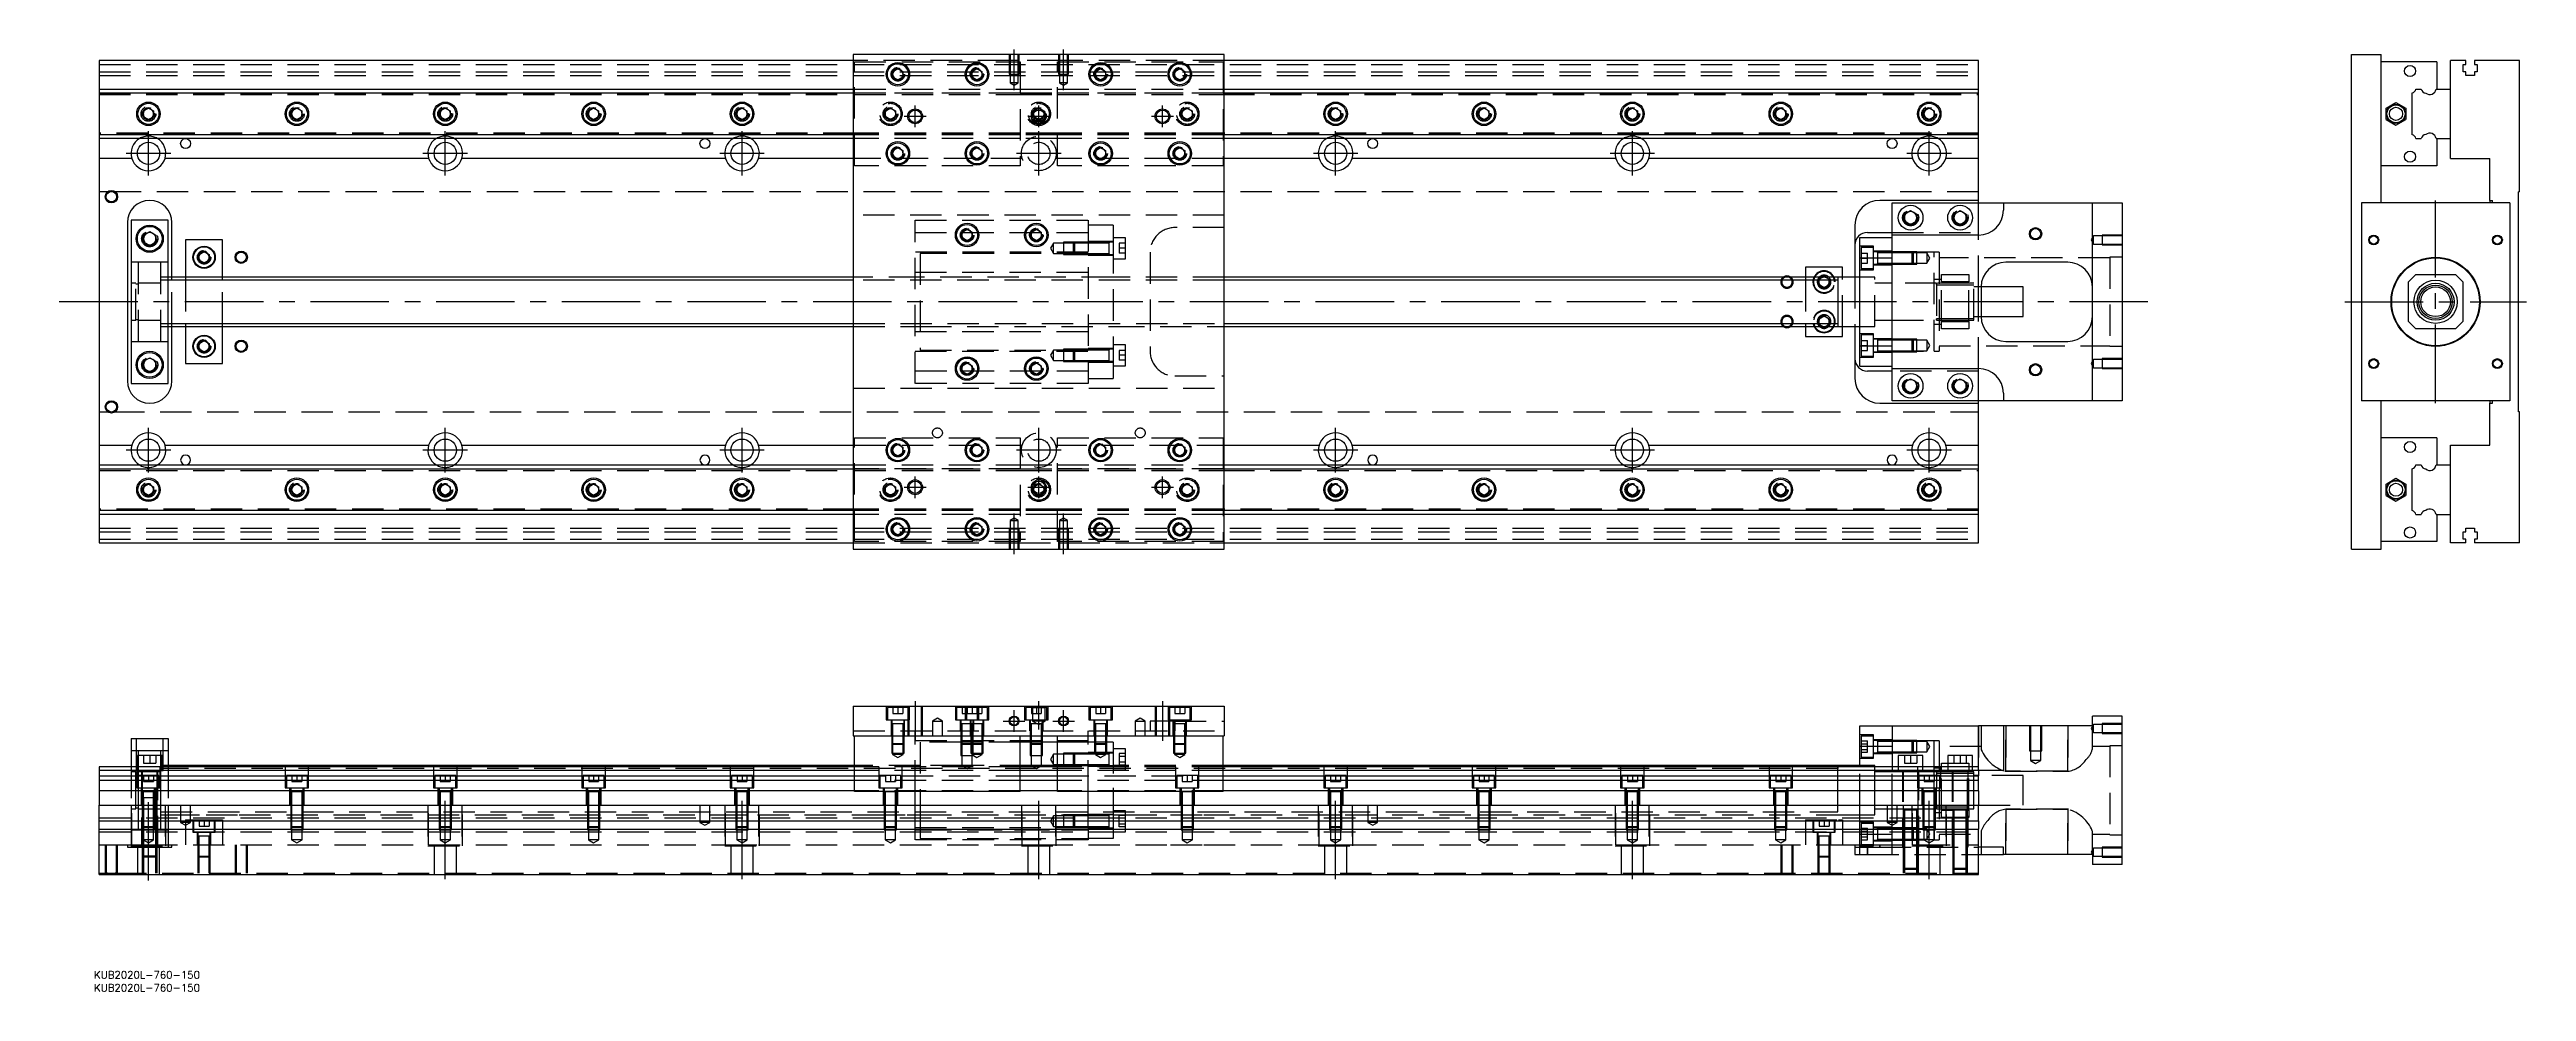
# Model space of a CAD drawing. Extents: x -20 to 981, y -279 to 102.
import ezdxf

# ---------------------------------------------------------------- set-up
doc = ezdxf.new("R2010")
doc.units = 0
doc.linetypes.add('CENTER', pattern=[50.8, 31.75, -6.35, 6.35, -6.35])
doc.linetypes.add('DASHED', pattern=[19.05, 12.7, -6.35])
doc.layers.get('0').update_dxf_attribs({"linetype": 'CONTINUOUS'})
doc.layers.add('CENTER', color=1, linetype='CENTER')
doc.styles.get("Standard").update_dxf_attribs({"font": 'txt.shx', "height": 3, "bigfont": 'bigfont.shx'})

# ---------------------------------------------------------------- blocks, each defined once
blk = doc.blocks.new('*U2')
at = {"color": 7, "linetype": 'CONTINUOUS'}
blk.add_text('KUB2020L-760-150', height=3, dxfattribs=at).set_placement((-2, -278.9))
blk = doc.blocks.new('*U3')
at = {"color": 7, "linetype": 'CONTINUOUS'}
blk.add_text('KUB2020L-760-150', height=3, dxfattribs=at).set_placement((-2, -273.7))

msp = doc.modelspace()

# ---------------------------------------------------------------- linework, layer by layer
at = {"color": 7, "linetype": 'CONTINUOUS'}
for p, q in [((0, 97.5), (0, 86)), ((305, 97.5), (0, 97.5)), ((455, 100), (305, 100)), ((305, 100), (305, -100)), ((321, 93.1547), (323, 94.309402)), ((321, 90.8453), (321, 93.1547)), ((323, 89.690598), (321, 90.8453)), ((323, 94.309402), (325, 93.1547)), ((325, 90.8453), (323, 89.690598)), ((325, 93.1547), (325, 90.8453)), ((353, 93.1547), (355, 94.309402)), ((353, 90.8453), (353, 93.1547)), ((355, 89.690598), (353, 90.8453)), ((355, 94.309402), (357, 93.1547)), ((357, 90.8453), (355, 89.690598)), ((357, 93.1547), (357, 90.8453)), ((403, 93.1547), (405, 94.309402)), ((403, 90.8453), (403, 93.1547)), ((405, 89.690598), (403, 90.8453)), ((405, 94.309402), (407, 93.1547)), ((407, 90.8453), (405, 89.690598)), ((407, 93.1547), (407, 90.8453)), ((435, 93.1547), (437, 94.309402)), ((435, 90.8453), (435, 93.1547)), ((437, 89.690598), (435, 90.8453)), ((437, 94.309402), (439, 93.1547)), ((439, 90.8453), (437, 89.690598)), ((439, 93.1547), (439, 90.8453)), ((455, -100), (455, 100)), ((760, 97.5), (455, 97.5)), ((760, 86), (760, 97.5)), ((910.75, -100), (910.75, 100)), ((910.75, 100), (922.75, 100)), ((922.75, 40), (922.75, 100)), ((945.25, 97), (922.75, 97)), ((945.25, 97), (945.25, 86)), ((950.75, 86), (950.75, 97.5)), ((957.05, 97.5), (950.75, 97.5)), ((955.9, 96), (957.05, 96)), ((955.9, 93), (955.9, 96)), ((957.05, 93), (955.9, 93)), ((957.05, 96), (957.05, 97.5)), ((957.05, 91.5), (957.05, 93)), ((960.45, 91.5), (957.05, 91.5)), ((960.45, 97.5), (960.45, 96)), ((978.75, 97.5), (960.45, 97.5)), ((960.45, 96), (961.6, 96)), ((960.45, 93), (960.45, 91.5)), ((961.6, 93), (960.45, 93)), ((961.6, 96), (961.6, 93)), ((978.75, 44.5), (978.75, 97.5)), ((0, 86), (0, 84.460392)), ((0, 86), (305, 86)), ((0, 84.460392), (305, 84.460392)), ((0, 84.460392), (0, 67.539608)), ((455, 86), (760, 86)), ((455, 84.460392), (760, 84.460392)), ((760, 84.460392), (760, 86)), ((760, 67.539608), (760, 84.460392)), ((924.750002, 78.309401), (928.750002, 80.618802)), ((928.750002, 80.618802), (932.750002, 78.309401)), ((935.25, 67.539608), (935.25, 84.460392)), ((936.789608, 86), (938.910392, 86)), ((944.931934, 86), (950.75, 86)), ((950.75, 66), (950.75, 86)), ((950.75, 66), (950.75, 86)), ((18, 77.1547), (20, 78.309402)), ((18, 74.8453), (18, 77.1547)), ((20, 73.690598), (18, 74.8453)), ((20, 78.309402), (22, 77.1547)), ((22, 74.8453), (20, 73.690598)), ((22, 77.1547), (22, 74.8453)), ((78, 77.1547), (80, 78.309402)), ((78, 74.8453), (78, 77.1547)), ((80, 73.690598), (78, 74.8453)), ((80, 78.309402), (82, 77.1547)), ((82, 74.8453), (80, 73.690598)), ((82, 77.1547), (82, 74.8453)), ((138, 77.1547), (140, 78.309402)), ((138, 74.8453), (138, 77.1547)), ((140, 73.690598), (138, 74.8453)), ((140, 78.309402), (142, 77.1547)), ((142, 74.8453), (140, 73.690598)), ((142, 77.1547), (142, 74.8453)), ((198, 77.1547), (200, 78.309402)), ((198, 74.8453), (198, 77.1547)), ((200, 73.690598), (198, 74.8453)), ((200, 78.309402), (202, 77.1547)), ((202, 74.8453), (200, 73.690598)), ((202, 77.1547), (202, 74.8453)), ((258, 77.1547), (260, 78.309402)), ((258, 74.8453), (258, 77.1547)), ((260, 73.690598), (258, 74.8453)), ((260, 78.309402), (262, 77.1547)), ((262, 74.8453), (260, 73.690598)), ((262, 77.1547), (262, 74.8453)), ((498, 77.1547), (500, 78.309402)), ((498, 74.8453), (498, 77.1547)), ((500, 73.690598), (498, 74.8453)), ((500, 78.309402), (502, 77.1547)), ((502, 74.8453), (500, 73.690598)), ((502, 77.1547), (502, 74.8453)), ((558, 77.1547), (560, 78.309402)), ((558, 74.8453), (558, 77.1547)), ((560, 73.690598), (558, 74.8453)), ((560, 78.309402), (562, 77.1547)), ((562, 74.8453), (560, 73.690598)), ((562, 77.1547), (562, 74.8453)), ((618, 77.1547), (620, 78.309402)), ((618, 74.8453), (618, 77.1547)), ((620, 73.690598), (618, 74.8453)), ((620, 78.309402), (622, 77.1547)), ((622, 74.8453), (620, 73.690598)), ((622, 77.1547), (622, 74.8453)), ((678, 77.1547), (680, 78.309402)), ((678, 74.8453), (678, 77.1547)), ((680, 73.690598), (678, 74.8453)), ((680, 78.309402), (682, 77.1547)), ((682, 74.8453), (680, 73.690598)), ((682, 77.1547), (682, 74.8453)), ((738, 77.1547), (740, 78.309402)), ((738, 74.8453), (738, 77.1547)), ((740, 73.690598), (738, 74.8453)), ((740, 78.309402), (742, 77.1547)), ((742, 74.8453), (740, 73.690598)), ((742, 77.1547), (742, 74.8453)), ((924.750002, 73.690599), (924.750002, 78.309401)), ((924.750002, 73.690599), (928.750002, 71.381198)), ((928.750002, 71.381198), (932.750002, 73.690599)), ((932.750002, 78.309401), (932.750002, 73.690599)), ((0, 67.539608), (0, 66)), ((305, 67.539608), (0, 67.539608)), ((305, 66), (0, 66)), ((0, 66), (0, 58)), ((321, 61.1547), (323, 62.309402)), ((321, 58.8453), (321, 61.1547)), ((323, 62.309402), (325, 61.1547)), ((325, 61.1547), (325, 58.8453)), ((353, 61.1547), (355, 62.309402)), ((353, 58.8453), (353, 61.1547)), ((355, 62.309402), (357, 61.1547)), ((357, 61.1547), (357, 58.8453)), ((403, 61.1547), (405, 62.309402)), ((403, 58.8453), (403, 61.1547)), ((405, 62.309402), (407, 61.1547)), ((407, 61.1547), (407, 58.8453)), ((435, 61.1547), (437, 62.309402)), ((435, 58.8453), (435, 61.1547)), ((437, 62.309402), (439, 61.1547)), ((439, 61.1547), (439, 58.8453)), ((760, 67.539608), (455, 67.539608)), ((760, 66), (455, 66)), ((760, 66), (760, 67.539608)), ((760, 58), (760, 66)), ((936.789608, 66), (938.910392, 66)), ((944.931934, 66), (950.75, 66)), ((945.25, 66), (945.25, 55)), ((950.75, 58), (950.75, 66)), ((13.291796, 58), (0, 58)), ((0, 58), (0, -58)), ((133.291796, 58), (26.708204, 58)), ((253.291796, 58), (146.708204, 58)), ((305, 58), (266.708204, 58)), ((323, 57.690598), (321, 58.8453)), ((325, 58.8453), (323, 57.690598)), ((355, 57.690598), (353, 58.8453)), ((357, 58.8453), (355, 57.690598)), ((405, 57.690598), (403, 58.8453)), ((407, 58.8453), (405, 57.690598)), ((437, 57.690598), (435, 58.8453)), ((439, 58.8453), (437, 57.690598)), ((493.291796, 58), (455, 58)), ((613.291796, 58), (506.708204, 58)), ((733.291796, 58), (626.708204, 58)), ((760, 58), (746.708204, 58)), ((760, 41), (760, 58)), ((945.25, 55), (922.75, 55)), ((950.75, 58), (966.75, 58)), ((966.75, 41), (966.75, 58)), ((760, 41), (720, 41)), ((760, 40), (760, 41)), ((966.75, 41), (967.75, 41)), ((966.75, 41), (966.75, 40)), ((967.75, 40), (967.75, 41)), ((978.75, 44.5), (978.25, 44.5)), ((978.25, -44.5), (978.25, 44.5)), ((11.5, 32), (11.5, -32)), ((28, 33), (13, 33)), ((13, 33), (13, -33)), ((28, -33), (28, 33)), ((29.5, 10), (29.5, 32)), ((710, 31), (710, 10)), ((725, 27), (725, 40)), ((725, 40), (770, 40)), ((730, 35.443376), (732.5, 36.886752)), ((730, 32.556624), (730, 35.443376)), ((732.5, 31.113248), (730, 32.556624)), ((732.5, 36.886752), (735, 35.443376)), ((735, 32.556624), (732.5, 31.113248)), ((735, 35.443376), (735, 32.556624)), ((750, 35.443376), (752.5, 36.886752)), ((750, 32.556624), (750, 35.443376)), ((752.5, 31.113248), (750, 32.556624)), ((752.5, 36.886752), (755, 35.443376)), ((755, 32.556624), (752.5, 31.113248)), ((755, 35.443376), (755, 32.556624)), ((770, 40), (770, 37)), ((770, 40), (806, 40)), ((806, -40), (806, 40)), ((806, 40), (818, 40)), ((818, 40), (818, -40)), ((914.75, 40), (914.75, -40)), ((974.75, 40), (914.75, 40)), ((974.75, 40), (974.75, -40)), ((18, 26.943376), (20.5, 28.386752)), ((18, 24.056624), (18, 26.943376)), ((20.5, 22.613248), (18, 24.056624)), ((20.5, 28.386752), (23, 26.943376)), ((23, 24.056624), (20.5, 22.613248)), ((23, 26.943376), (23, 24.056624)), ((50, 25), (35, 25)), ((35, 25), (35, 10)), ((40.5, 19.1547), (42.5, 20.309402)), ((42.5, 20.309402), (44.5, 19.1547)), ((50, 10), (50, 25)), ((349, 28.1547), (351, 29.309402)), ((349, 25.8453), (349, 28.1547)), ((351, 24.690598), (349, 25.8453)), ((351, 29.309402), (353, 28.1547)), ((353, 25.8453), (351, 24.690598)), ((353, 28.1547), (353, 25.8453)), ((377, 28.1547), (379, 29.309402)), ((377, 25.8453), (377, 28.1547)), ((379, 24.690598), (377, 25.8453)), ((379, 29.309402), (381, 28.1547)), ((381, 25.8453), (379, 24.690598)), ((381, 28.1547), (381, 25.8453)), ((712, 17.78342), (712, 26)), ((712, 26), (725, 26)), ((715, 28), (725, 28)), ((760, 27), (725, 27)), ((725, 17.78342), (725, 27)), ((40.5, 16.8453), (40.5, 19.1547)), ((42.5, 15.690598), (40.5, 16.8453)), ((44.5, 16.8453), (42.5, 15.690598)), ((44.5, 19.1547), (44.5, 16.8453)), ((690, 14), (690, 10)), ((705, 14), (690, 14)), ((696.964102, 10), (697.5, 10.309402)), ((697.5, 10.309402), (698.035898, 10)), ((705, 10), (705, 14)), ((712, -17.78342), (712, 17.78342)), ((712, 17.78342), (725, 17.78342)), ((725, -17.78342), (725, 17.78342)), ((725, -17.78342), (725, 17.78342)), ((796, 16), (771, 16)), ((936.75, 11), (933.75, 8)), ((936.75, 11), (952.75, 11)), ((955.75, 8), (952.75, 11)), ((305, 10), (28, 10)), ((703, 10), (455, 10)), ((703, 10), (702.995, 10)), ((703, 10), (703, -10)), ((712, 10), (703, 10)), ((703.005, 10), (703, 10)), ((761, 6), (761, -6)), ((778, 6), (761, 6)), ((778, -6), (778, 6)), ((933.75, -8), (933.75, 8)), ((955.75, 8), (955.75, -8)), ((28, -10), (305, -10)), ((29.5, -32), (29.5, -10)), ((35, -10), (35, -25)), ((50, -25), (50, -10)), ((455, -10), (703, -10)), ((690, -10), (690, -14)), ((697.5, -10.309402), (696.964102, -10)), ((698.035898, -10), (697.5, -10.309402)), ((702.995, -10), (703, -10)), ((703, -10), (712, -10)), ((703, -10), (703.005, -10)), ((705, -14), (705, -10)), ((710, -10), (710, -31)), ((761, -6), (778, -6)), ((933.75, -8), (936.75, -11)), ((952.75, -11), (955.75, -8)), ((40.5, -16.8453), (42.5, -15.690598)), ((40.5, -19.1547), (40.5, -16.8453)), ((42.5, -20.309402), (40.5, -19.1547)), ((42.5, -15.690598), (44.5, -16.8453)), ((44.5, -19.1547), (42.5, -20.309402)), ((44.5, -16.8453), (44.5, -19.1547)), ((408.4, -19.550636), (408.4, -19.15063)), ((690, -14), (705, -14)), ((712, -17.78342), (725, -17.78342)), ((712, -26), (712, -17.78342)), ((725, -27), (725, -17.78342)), ((771, -16), (796, -16)), ((952.75, -11), (936.75, -11)), ((18, -24.056624), (20.5, -22.613248)), ((18, -26.943376), (18, -24.056624)), ((20.5, -28.386752), (18, -26.943376)), ((20.5, -22.613248), (23, -24.056624)), ((23, -26.943376), (20.5, -28.386752)), ((23, -24.056624), (23, -26.943376)), ((35, -25), (50, -25)), ((349, -25.8453), (351, -24.690598)), ((349, -28.1547), (349, -25.8453)), ((351, -29.309402), (349, -28.1547)), ((351, -24.690598), (353, -25.8453)), ((353, -28.1547), (351, -29.309402)), ((353, -25.8453), (353, -28.1547)), ((377, -25.8453), (379, -24.690598)), ((377, -28.1547), (377, -25.8453)), ((379, -29.309402), (377, -28.1547)), ((379, -24.690598), (381, -25.8453)), ((381, -28.1547), (379, -29.309402)), ((381, -25.8453), (381, -28.1547)), ((408.4, -24.15064), (408.4, -23.750636)), ((712, -26), (725, -26)), ((725, -28), (715, -28)), ((725, -27), (760, -27)), ((725, -40), (725, -27)), ((917.85, -24.499994), (917.85, -24.500852)), ((917.85, -24.500852), (917.85, -24.9)), ((13, -33), (28, -33)), ((770, -40), (725, -40)), ((730, -32.556624), (732.5, -31.113248)), ((730, -35.443376), (730, -32.556624)), ((732.5, -36.886752), (730, -35.443376)), ((732.5, -31.113248), (735, -32.556624)), ((735, -35.443376), (732.5, -36.886752)), ((735, -32.556624), (735, -35.443376)), ((750, -32.556624), (752.5, -31.113248)), ((750, -35.443376), (750, -32.556624)), ((752.5, -36.886752), (750, -35.443376)), ((752.5, -31.113248), (755, -32.556624)), ((755, -35.443376), (752.5, -36.886752)), ((755, -32.556624), (755, -35.443376)), ((760, -41), (760, -40)), ((770, -37), (770, -40)), ((806, -40), (770, -40)), ((818, -40), (806, -40)), ((974.75, -40), (914.75, -40)), ((922.75, -100), (922.75, -40)), ((966.75, -40), (966.75, -41)), ((967.75, -41), (967.75, -40)), ((720, -41), (760, -41)), ((760, -58), (760, -41)), ((966.75, -58), (966.75, -41)), ((966.75, -41), (967.75, -41)), ((978.75, -44.5), (978.25, -44.5)), ((978.75, -97.5), (978.75, -44.5)), ((0, -58), (0, -66)), ((0, -58), (13.291796, -58)), ((26.708204, -58), (133.291796, -58)), ((146.708204, -58), (253.291796, -58)), ((266.708204, -58), (305, -58)), ((321, -58.8453), (323, -57.690598)), ((321, -61.1547), (321, -58.8453)), ((323, -57.690598), (325, -58.8453)), ((325, -58.8453), (325, -61.1547)), ((353, -58.8453), (355, -57.690598)), ((353, -61.1547), (353, -58.8453)), ((355, -57.690598), (357, -58.8453)), ((357, -58.8453), (357, -61.1547)), ((403, -58.8453), (405, -57.690598)), ((403, -61.1547), (403, -58.8453)), ((405, -57.690598), (407, -58.8453)), ((407, -58.8453), (407, -61.1547)), ((435, -58.8453), (437, -57.690598)), ((435, -61.1547), (435, -58.8453)), ((437, -57.690598), (439, -58.8453)), ((439, -58.8453), (439, -61.1547)), ((455, -58), (493.291796, -58)), ((506.708204, -58), (613.291796, -58)), ((626.708204, -58), (733.291796, -58)), ((746.708204, -58), (760, -58)), ((760, -66), (760, -58)), ((945.25, -55), (922.75, -55)), ((945.25, -55), (945.25, -66)), ((950.75, -66), (950.75, -58)), ((950.75, -58), (966.75, -58)), ((0, -66), (0, -67.539608)), ((0, -66), (305, -66)), ((0, -67.539608), (305, -67.539608)), ((0, -67.539608), (0, -84.460392)), ((323, -62.309402), (321, -61.1547)), ((325, -61.1547), (323, -62.309402)), ((355, -62.309402), (353, -61.1547)), ((357, -61.1547), (355, -62.309402)), ((405, -62.309402), (403, -61.1547)), ((407, -61.1547), (405, -62.309402)), ((437, -62.309402), (435, -61.1547)), ((439, -61.1547), (437, -62.309402)), ((455, -66), (760, -66)), ((455, -67.539608), (760, -67.539608)), ((760, -67.539608), (760, -66)), ((760, -84.460392), (760, -67.539608)), ((935.25, -84.460392), (935.25, -67.539608)), ((936.789608, -66), (938.910392, -66)), ((944.931934, -66), (950.75, -66)), ((950.75, -86), (950.75, -66)), ((950.75, -86), (950.75, -66)), ((18, -74.8453), (20, -73.690598)), ((18, -77.1547), (18, -74.8453)), ((20, -78.309402), (18, -77.1547)), ((20, -73.690598), (22, -74.8453)), ((22, -77.1547), (20, -78.309402)), ((22, -74.8453), (22, -77.1547)), ((78, -74.8453), (80, -73.690598)), ((78, -77.1547), (78, -74.8453)), ((80, -78.309402), (78, -77.1547)), ((80, -73.690598), (82, -74.8453)), ((82, -77.1547), (80, -78.309402)), ((82, -74.8453), (82, -77.1547)), ((138, -74.8453), (140, -73.690598)), ((138, -77.1547), (138, -74.8453)), ((140, -78.309402), (138, -77.1547)), ((140, -73.690598), (142, -74.8453)), ((142, -77.1547), (140, -78.309402)), ((142, -74.8453), (142, -77.1547)), ((198, -74.8453), (200, -73.690598)), ((198, -77.1547), (198, -74.8453)), ((200, -78.309402), (198, -77.1547)), ((200, -73.690598), (202, -74.8453)), ((202, -77.1547), (200, -78.309402)), ((202, -74.8453), (202, -77.1547)), ((258, -74.8453), (260, -73.690598)), ((258, -77.1547), (258, -74.8453)), ((260, -78.309402), (258, -77.1547)), ((260, -73.690598), (262, -74.8453)), ((262, -77.1547), (260, -78.309402)), ((262, -74.8453), (262, -77.1547)), ((498, -74.8453), (500, -73.690598)), ((498, -77.1547), (498, -74.8453)), ((500, -78.309402), (498, -77.1547)), ((500, -73.690598), (502, -74.8453)), ((502, -77.1547), (500, -78.309402)), ((502, -74.8453), (502, -77.1547)), ((558, -74.8453), (560, -73.690598)), ((558, -77.1547), (558, -74.8453)), ((560, -78.309402), (558, -77.1547)), ((560, -73.690598), (562, -74.8453)), ((562, -77.1547), (560, -78.309402)), ((562, -74.8453), (562, -77.1547)), ((618, -74.8453), (620, -73.690598)), ((618, -77.1547), (618, -74.8453)), ((620, -78.309402), (618, -77.1547)), ((620, -73.690598), (622, -74.8453)), ((622, -77.1547), (620, -78.309402)), ((622, -74.8453), (622, -77.1547)), ((678, -74.8453), (680, -73.690598)), ((678, -77.1547), (678, -74.8453)), ((680, -78.309402), (678, -77.1547)), ((680, -73.690598), (682, -74.8453)), ((682, -77.1547), (680, -78.309402)), ((682, -74.8453), (682, -77.1547)), ((738, -74.8453), (740, -73.690598)), ((738, -77.1547), (738, -74.8453)), ((740, -78.309402), (738, -77.1547)), ((740, -73.690598), (742, -74.8453)), ((742, -77.1547), (740, -78.309402)), ((742, -74.8453), (742, -77.1547)), ((924.750002, -73.690599), (928.750002, -71.381198)), ((924.750002, -78.309401), (924.750002, -73.690599)), ((924.750002, -78.309401), (928.750002, -80.618802)), ((928.750002, -71.381198), (932.750002, -73.690599)), ((928.750002, -80.618802), (932.750002, -78.309401)), ((932.750002, -73.690599), (932.750002, -78.309401)), ((0, -84.460392), (0, -86)), ((305, -84.460392), (0, -84.460392)), ((305, -86), (0, -86)), ((0, -86), (0, -97.5)), ((321, -90.8453), (323, -89.690598)), ((323, -89.690598), (325, -90.8453)), ((353, -90.8453), (355, -89.690598)), ((355, -89.690598), (357, -90.8453)), ((403, -90.8453), (405, -89.690598)), ((405, -89.690598), (407, -90.8453)), ((435, -90.8453), (437, -89.690598)), ((437, -89.690598), (439, -90.8453)), ((760, -84.460392), (455, -84.460392)), ((760, -86), (455, -86)), ((760, -86), (760, -84.460392)), ((760, -97.5), (760, -86)), ((936.789608, -86), (938.910392, -86)), ((944.931934, -86), (950.75, -86)), ((945.25, -86), (945.25, -97)), ((950.75, -97.5), (950.75, -86)), ((0, -97.5), (305, -97.5)), ((305, -100), (455, -100)), ((321, -93.1547), (321, -90.8453)), ((323, -94.309402), (321, -93.1547)), ((325, -93.1547), (323, -94.309402)), ((325, -90.8453), (325, -93.1547)), ((353, -93.1547), (353, -90.8453)), ((355, -94.309402), (353, -93.1547)), ((357, -93.1547), (355, -94.309402)), ((357, -90.8453), (357, -93.1547)), ((403, -93.1547), (403, -90.8453)), ((405, -94.309402), (403, -93.1547)), ((407, -93.1547), (405, -94.309402)), ((407, -90.8453), (407, -93.1547)), ((435, -93.1547), (435, -90.8453)), ((437, -94.309402), (435, -93.1547)), ((439, -93.1547), (437, -94.309402)), ((439, -90.8453), (439, -93.1547)), ((455, -97.5), (760, -97.5)), ((910.75, -100), (922.75, -100)), ((945.25, -97), (922.75, -97)), ((957.05, -97.5), (950.75, -97.5)), ((955.9, -93), (957.05, -93)), ((955.9, -96), (955.9, -93)), ((957.05, -96), (955.9, -96)), ((957.05, -91.5), (960.45, -91.5)), ((957.05, -93), (957.05, -91.5)), ((957.05, -97.5), (957.05, -96)), ((960.45, -91.5), (960.45, -93)), ((960.45, -93), (961.6, -93)), ((960.45, -96), (960.45, -97.5)), ((961.6, -96), (960.45, -96)), ((978.75, -97.5), (960.45, -97.5)), ((961.6, -93), (961.6, -96)), ((305, -163.53), (305, -175.53)), ((305, -163.53), (455, -163.53)), ((455, -163.53), (455, -175.53)), ((806, -171.53), (806, -167.53)), ((818, -167.53), (806, -167.53)), ((818, -227.53), (818, -167.53)), ((13, -176.53), (28, -176.53)), ((13, -176.53), (13, -188.03)), ((28, -176.53), (28, -188.03)), ((305, -175.53), (455, -175.53)), ((305.5, -198.03), (305.5, -175.53)), ((372.5, -198.03), (372.5, -175.53)), ((387.5, -198.03), (387.5, -175.53)), ((454.5, -198.03), (454.5, -175.53)), ((712, -171.53), (725, -171.53)), ((712, -179.74658), (712, -171.53)), ((712, -179.74658), (725, -179.74658)), ((712, -188.03), (712, -179.74658)), ((719.1, -177.352326), (719.1, -177.353182)), ((719.1, -179.7023), (719.1, -179.98317)), ((725, -171.53), (760, -171.53)), ((725, -171.53), (725, -188.03)), ((760, -188.03), (760, -171.53)), ((770, -171.53), (760, -171.53)), ((770, -171.53), (770, -189.53)), ((806, -171.53), (770, -171.53)), ((0, -188.03), (0, -189.569608)), ((305.5, -188.03), (0, -188.03)), ((305.5, -189.569608), (0, -189.569608)), ((0, -189.569608), (0, -191.690392)), ((305.5, -187.53), (28, -187.53)), ((387.5, -188.03), (372.5, -188.03)), ((387.5, -189.569608), (372.5, -189.569608)), ((408.4, -182.93), (408.4, -182.529994)), ((408.4, -187.530006), (408.4, -187.13)), ((703, -187.53), (454.5, -187.53)), ((760, -188.03), (454.5, -188.03)), ((760, -189.569608), (454.5, -189.569608)), ((703, -187.53), (702.995, -187.53)), ((703, -187.529994), (703, -188.03)), ((703, -187.530502), (703, -187.53)), ((703.005, -187.53), (703, -187.53)), ((712, -187.53), (703, -187.53)), ((703, -188.027168), (703, -187.530502)), ((703, -188.03), (703, -188.78)), ((719.1, -181.619328), (719.1, -182.352336)), ((737.5, -183.53), (727.5, -183.53)), ((727.5, -183.53), (727.5, -188.03)), ((737.5, -188.03), (737.5, -183.53)), ((743, -190.029994), (743, -190.78)), ((757.5, -183.53), (747.5, -183.53)), ((747.5, -183.53), (747.5, -188.03)), ((757.5, -188.03), (757.5, -183.53)), ((760, -189.569608), (760, -188.03)), ((770, -189.53), (760, -189.53)), ((760, -189.569608), (760, -191.690392)), ((0, -191.690392), (305.5, -191.690392)), ((0, -191.690392), (0, -193.600532)), ((305.5, -193.600532), (0, -193.600532)), ((0, -193.600532), (0, -197.711934)), ((305.5, -197.711934), (0, -197.711934)), ((0, -197.711934), (0, -203.53)), ((372.5, -198.03), (305.5, -198.03)), ((372.5, -191.690392), (387.5, -191.690392)), ((387.5, -193.600532), (372.5, -193.600532)), ((387.5, -197.711934), (372.5, -197.711934)), ((454.5, -198.03), (387.5, -198.03)), ((454.5, -191.690392), (760, -191.690392)), ((760, -193.600532), (454.5, -193.600532)), ((760, -197.711934), (454.5, -197.711934)), ((760, -193.600532), (760, -191.690392)), ((760, -197.711934), (760, -193.600532)), ((760, -197.711934), (760, -203.53)), ((0, -203.53), (760, -203.53)), ((0, -209.83), (0, -203.53)), ((0, -209.83), (760, -209.83)), ((0, -213.23), (0, -209.83)), ((17.9, -200.53), (17.499994, -200.53)), ((22.5, -200.53), (22.1, -200.53)), ((23.500006, -200.53), (22.5, -200.53)), ((408.4, -209.879968), (408.4, -209.83)), ((760, -209.83), (760, -203.53)), ((760, -209.83), (760, -213.23)), ((0, -231.53), (0, -213.23)), ((0, -213.23), (760, -213.23)), ((719.1, -212.707664), (719.1, -212.708522)), ((719.1, -212.708522), (719.1, -213.23)), ((719.1, -215.057638), (719.1, -215.33851)), ((719.1, -216.974666), (719.1, -217.707674)), ((760, -231.53), (760, -213.23)), ((770, -220.53), (760, -220.53)), ((760, -223.53), (770, -223.53)), ((770, -223.53), (770, -220.53)), ((806, -223.53), (770, -223.53)), ((806, -223.53), (806, -227.53)), ((818, -227.53), (806, -227.53)), ((0, -231.53), (760, -231.53))]:
    msp.add_line(p, q, dxfattribs=at)
at = {"color": 3, "linetype": 'DASHED'}
for p, q in [((0, 96), (760, 96)), ((0, 93), (760, 93)), ((0, 91.5), (760, 91.5)), ((368.000006, 97.5), (305, 97.5)), ((305.5, 97), (372.5, 97)), ((305.5, 55), (305.5, 97)), ((320.5, 92), (320.512884, 92.253488)), ((357.483582, 92.286038), (357.5, 92)), ((368.000006, 100), (368.000006, 92)), ((371.999994, 97.5), (368.000006, 97.5)), ((368.000006, 92), (371.999994, 92)), ((368.35, 100), (368.35, 92)), ((368.35, 92), (368.35, 88.5)), ((371.65, 92), (371.65, 100)), ((371.65, 88.5), (371.65, 92)), ((371.999994, 92), (371.999994, 100)), ((388.000006, 97.5), (371.999994, 97.5)), ((372.5, 97), (372.5, 55)), ((387.5, 55), (387.5, 97)), ((387.5, 97), (454.5, 97)), ((388.000006, 100), (388.000006, 92)), ((391.999994, 97.5), (388.000006, 97.5)), ((388.000006, 92), (391.999994, 92)), ((388.35, 100), (388.35, 92)), ((388.35, 92), (388.35, 88.5)), ((391.65, 92), (391.65, 100)), ((391.65, 88.5), (391.65, 92)), ((391.999994, 92), (391.999994, 100)), ((455, 97.5), (391.999994, 97.5)), ((402.5, 92), (402.518502, 92.303588)), ((434.5, 92), (434.512884, 92.253488)), ((454.5, 97), (454.5, 55)), ((0, 84.403994), (305.5, 84.403994)), ((0, 83.8), (305.5, 83.8)), ((305, 86), (305.5, 86)), ((305, 84.460392), (305.5, 84.460392)), ((305.5, 86), (372.5, 86)), ((305.5, 84.460392), (372.5, 84.460392)), ((372.5, 84.403994), (305.5, 84.403994)), ((305.5, 83.8), (372.5, 83.8)), ((371.65, 88.5), (368.35, 88.5)), ((368.35, 88.5), (370, 87.547372)), ((370, 87.547372), (371.65, 88.5)), ((372.5, 86), (387.5, 86)), ((372.5, 84.460392), (387.5, 84.460392)), ((372.5, 84.403994), (387.5, 84.403994)), ((372.5, 83.8), (387.5, 83.8)), ((387.5, 86), (454.5, 86)), ((387.5, 84.460392), (454.5, 84.460392)), ((454.5, 84.403994), (387.5, 84.403994)), ((387.5, 83.8), (454.5, 83.8)), ((391.65, 88.5), (388.35, 88.5)), ((388.35, 88.5), (390, 87.547372)), ((390, 87.547372), (391.65, 88.5)), ((454.5, 86), (455, 86)), ((454.5, 84.460392), (455, 84.460392)), ((454.5, 84.403994), (760, 84.403994)), ((454.5, 83.8), (760, 83.8)), ((22.483582, 76.286038), (22.5, 76)), ((77.5, 76), (77.534018, 76.411016)), ((142.483582, 76.286038), (142.5, 76)), ((202.483582, 76.286038), (202.5, 76)), ((262.483582, 76.286038), (262.5, 76)), ((317.5, 76), (317.534018, 76.411016)), ((318, 77.1547), (320, 78.309402)), ((318, 74.8453), (318, 77.1547)), ((320, 73.690598), (318, 74.8453)), ((320, 78.309402), (322, 77.1547)), ((322, 74.8453), (320, 73.690598)), ((322, 77.1547), (322, 74.8453)), ((377.5, 76), (377.534018, 76.411016)), ((378, 77.1547), (380, 78.309402)), ((378, 74.8453), (378, 77.1547)), ((380, 73.690598), (378, 74.8453)), ((380, 78.309402), (382, 77.1547)), ((382, 74.8453), (380, 73.690598)), ((382, 77.1547), (382, 74.8453)), ((437.5, 76), (437.534018, 76.411016)), ((438, 77.1547), (440, 78.309402)), ((438, 74.8453), (438, 77.1547)), ((440, 73.690598), (438, 74.8453)), ((440, 78.309402), (442, 77.1547)), ((442, 74.8453), (440, 73.690598)), ((442, 77.1547), (442, 74.8453)), ((502.483582, 76.286038), (502.5, 76)), ((562.483582, 76.286038), (562.5, 76)), ((622.483582, 76.286038), (622.5, 76)), ((682.483582, 76.286038), (682.5, 76)), ((737.5, 76), (737.534018, 76.411016)), ((305.5, 68.2), (0, 68.2)), ((305.5, 67.596006), (0, 67.596006)), ((305.5, 67.539608), (305, 67.539608)), ((305.5, 66), (305, 66)), ((372.5, 68.2), (305.5, 68.2)), ((372.5, 67.596006), (305.5, 67.596006)), ((372.5, 67.539608), (305.5, 67.539608)), ((372.5, 66), (305.5, 66)), ((320.5, 60), (320.512884, 60.253488)), ((352.5, 60), (352.512884, 60.253488)), ((387.5, 68.2), (372.5, 68.2)), ((387.5, 67.596006), (372.5, 67.596006)), ((387.5, 67.539608), (372.5, 67.539608)), ((387.5, 66), (372.5, 66)), ((454.5, 68.2), (387.5, 68.2)), ((454.5, 67.596006), (387.5, 67.596006)), ((454.5, 67.539608), (387.5, 67.539608)), ((454.5, 66), (387.5, 66)), ((402.5, 60), (402.518502, 60.303588)), ((434.5, 60), (434.512884, 60.253488)), ((760, 68.2), (454.5, 68.2)), ((760, 67.596006), (454.5, 67.596006)), ((455, 67.539608), (454.5, 67.539608)), ((455, 66), (454.5, 66)), ((305.5, 58), (305, 58)), ((373.291796, 58), (305.5, 58)), ((372.5, 55), (305.5, 55)), ((454.5, 58), (386.708204, 58)), ((454.5, 55), (387.5, 55)), ((455, 58), (454.5, 58)), ((4.359688, 44.5), (0, 44.5)), ((760, 44.5), (5.640312, 44.5)), ((455, 35), (305, 35)), ((330, -33), (330, 33)), ((330, 33), (400, 33)), ((400, 33), (400, -33)), ((410, 31), (400, 31)), ((410, 31), (410, 24.098756)), ((735.477798, 34.364306), (735.5, 34)), ((755.477798, 34.364306), (755.5, 34)), ((760, 28), (760, 40)), ((17.5, 25.5), (17.520026, 25.846056)), ((330, 28), (400, 28)), ((348.5, 27), (348.518502, 27.303588)), ((381.483582, 27.286038), (381.5, 27)), ((386, 23.750636), (384.787564, 21.650636)), ((384.787564, 21.650636), (386, 19.550636)), ((386, 19.550636), (386, 23.750636)), ((390, 23.750636), (386, 23.750636)), ((390, 24.15063), (390, 19.15064)), ((394.39998, 24.15063), (390, 24.15063)), ((393.99998, 23.750636), (390, 23.750636)), ((394.4, 24.150636), (394, 23.750636)), ((394, 19.550636), (394, 23.750636)), ((400, 23.750636), (394, 23.750636)), ((394.4, 24.150636), (394.4, 19.150636)), ((400, 24.150636), (394.4, 24.150636)), ((400, 24.15063), (394.4, 24.15063)), ((410, 24.400636), (400, 24.400636)), ((410, 24.098756), (400, 24.098756)), ((408.405, 24.150636), (400.00002, 24.150636)), ((408.4, 23.750636), (400.00002, 23.750636)), ((410, 24.150636), (408.395, 24.150636)), ((408.4, 23.893236), (408.4, 24.150636)), ((408.4, 24.150636), (408.4, 23.893186)), ((408.4, 19.408084), (408.4, 23.893236)), ((415, 25.900636), (410, 25.900636)), ((410, 24.098756), (410, -24.098756)), ((412.5, 23.650636), (412.5, 21.650636)), ((415, 23.650636), (412.5, 23.650636)), ((412.5, 21.650636), (412.5, 19.650636)), ((415, 21.650636), (412.5, 21.650636)), ((415, 17.400636), (415, 25.900636)), ((455, 30), (435, 30)), ((717.5, 22.42767), (712, 22.42767)), ((712.5, 21.92767), (712.5, 13.42767)), ((717.5, 21.92767), (712.5, 21.92767)), ((717.5, 12.92767), (717.5, 22.42767)), ((725, 20.42767), (717.5, 20.42767)), ((719.1, 20.17767), (717.5, 20.17767)), ((719.1, 20.17767), (719.095, 20.17767)), ((719.1, 20.17767), (719.1, 19.92022)), ((719.1, 19.920202), (719.1, 20.17767)), ((724.99998, 20.17767), (719.1, 20.17767)), ((719.105, 20.17767), (719.1, 20.17767)), ((725, 28), (760, 28)), ((725, 17.78342), (725, 26)), ((733.1, 20.17767), (725, 20.17767)), ((733.1, 20.177664), (725, 20.177664)), ((733.1, 15.17767), (733.1, 20.17767)), ((733.5, 19.77767), (733.1, 20.17767)), ((735, 20.177664), (733.10002, 20.177664)), ((735, 15.177674), (735, 20.177664)), ((760, 27), (760, 28)), ((760, 6), (760, 27)), ((806.5, 26.65), (805.547372, 25)), ((805.547372, 25), (806.5, 23.35)), ((806.5, 23.35), (806.5, 26.65)), ((810, 26.65), (806.5, 26.65)), ((806.5, 23.35), (810, 23.35)), ((810, 26.999994), (810, 23.000006)), ((818, 26.999994), (810, 26.999994)), ((818, 26.65), (810, 26.65)), ((810, 23.35), (818, 23.35)), ((810, 23.000006), (818, 23.000006)), ((16, 16), (13, 16)), ((16, -16), (16, 16)), ((25, 16), (16, 16)), ((25, -16), (25, 16)), ((28, 16), (25, 16)), ((44.983582, 18.286038), (45, 18)), ((400, 20), (330, 20)), ((330, 12), (400, 12)), ((332, 19.5), (332, -19.5)), ((400, 19.5), (332, 19.5)), ((386, 19.550636), (390, 19.550636)), ((390, 19.550636), (393.99998, 19.550636)), ((390, 19.15064), (394.39998, 19.15064)), ((394, 19.550636), (394.4, 19.150636)), ((394, 19.550636), (400, 19.550636)), ((394.4, 19.15064), (400, 19.15064)), ((394.4, 19.150636), (400, 19.150636)), ((400, 18.900636), (410, 18.900636)), ((400.00002, 19.550636), (408.4, 19.550636)), ((400.00002, 19.150636), (408.405, 19.150636)), ((408.395, 19.150636), (410, 19.150636)), ((408.4, 19.408102), (408.4, 19.150636)), ((408.4, 19.150636), (408.4, 19.408084)), ((410, 17.400636), (415, 17.400636)), ((415, 19.650636), (412.5, 19.650636)), ((425, 20), (425, -20)), ((712, 12.92767), (717.5, 12.92767)), ((712.5, 19.67767), (715, 19.67767)), ((712.5, 17.67767), (715, 17.67767)), ((712.5, 15.67767), (715, 15.67767)), ((712.5, 13.42767), (717.5, 13.42767)), ((715, 17.67767), (715, 19.67767)), ((715, 15.67767), (715, 17.67767)), ((717.5, 15.17767), (719.1, 15.17767)), ((717.5, 14.92767), (725, 14.92767)), ((719.095, 15.17767), (719.1, 15.17767)), ((719.1, 19.92022), (719.1, 15.435068)), ((724.99998, 19.77767), (719.1, 19.77767)), ((719.1, 15.57767), (724.99998, 15.57767)), ((719.1, 15.17767), (719.1, 15.435118)), ((719.1, 15.435068), (719.1, 15.17767)), ((719.1, 15.17767), (724.99998, 15.17767)), ((719.1, 15.17767), (719.105, 15.17767)), ((742, 20), (725, 20)), ((733.5, 19.77767), (725, 19.77767)), ((725, 15.57767), (733.5, 15.57767)), ((725, 15.177674), (733.1, 15.177674)), ((725, 15.17767), (733.1, 15.17767)), ((733.1, 15.17767), (733.5, 15.57767)), ((733.10002, 15.177674), (735, 15.177674)), ((733.5, 19.77767), (733.5, 15.57767)), ((735, 19.77767), (733.50002, 19.77767)), ((733.50002, 15.57767), (735, 15.57767)), ((739, 19.77767), (735, 19.77767)), ((735, 15.57767), (739, 15.57767)), ((739, 19.77767), (739, 15.57767)), ((740.212436, 17.67767), (739, 19.77767)), ((739, 15.57767), (740.212436, 17.67767)), ((742, -20), (742, 20)), ((744, 20), (742, 20)), ((744, 20), (744, -20)), ((813, 17.75), (744, 17.75)), ((745, 11), (756, 11)), ((745, 8), (745, 11)), ((756, 11), (756, 8)), ((813, 18), (813, -18)), ((818, 18), (813, 18)), ((14.85, 7.5), (13, 7.5)), ((14.85, -7.5), (14.85, 7.5)), ((16, 7.15), (14.85, 7.15)), ((25, 7.5), (16, 7.5)), ((28, 10), (25, 10)), ((28, 8.75), (25, 8.75)), ((29.5, 8.75), (29.5, 10)), ((29.5, -8.75), (29.5, 8.75)), ((35, 10), (35, 8.75)), ((35, 8.75), (35, -8.75)), ((50, 8.75), (50, 10)), ((50, -8.75), (50, 8.75)), ((331.99998, 10), (305, 10)), ((455, 8.75), (305, 8.75)), ((410, 10), (332, 10)), ((455, 10), (410.00002, 10)), ((690, 10), (690, 8.75)), ((690, 8.75), (690, -8.75)), ((695, 8), (695.018502, 8.303588)), ((695.5, 9.1547), (696.964102, 10)), ((695.5, 8.75), (695.5, 9.1547)), ((695.5, 6.8453), (695.5, 8.75)), ((697.5, 5.690598), (695.5, 6.8453)), ((699.5, 6.8453), (697.5, 5.690598)), ((698.035898, 10), (699.5, 9.1547)), ((699.5, 9.1547), (699.5, 8.75)), ((699.5, 8.75), (699.5, 6.8453)), ((705, -10), (705, 10)), ((710, 10), (710, -10)), ((718, 10), (712, 10)), ((718, -10), (718, 10)), ((725, 7.5), (718, 7.5)), ((743.005, 7.5), (725, 7.5)), ((745, 9), (742, 9)), ((756, 7.5), (742.995, 7.5)), ((743, 6.950984), (743, 7.5)), ((743, 7.5), (743, 6.951128)), ((743, 6.951128), (743, -6.950984)), ((756, 6.75), (743, 6.75)), ((756, 8), (745, 8)), ((745, -8), (745, 8)), ((756, -8), (756, 8)), ((758, 7.5), (756, 7.5)), ((758, 6.75), (756, 6.75)), ((758, -7.5), (758, 7.5)), ((761, 6), (758, 6)), ((760, -6), (760, 6)), ((13, -7.5), (14.85, -7.5)), ((14.85, -7.15), (16, -7.15)), ((16, -7.5), (25, -7.5)), ((25, -8.75), (28, -8.75)), ((25, -10), (28, -10)), ((29.5, -10), (29.5, -8.75)), ((35, -8.75), (35, -10)), ((50, -10), (50, -8.75)), ((305, -8.75), (455, -8.75)), ((305, -10), (331.99998, -10)), ((332, -10), (410, -10)), ((410.00002, -10), (455, -10)), ((690, -8.75), (690, -10)), ((695, -8), (695.018502, -7.696412)), ((695.5, -6.8453), (697.5, -5.690598)), ((695.5, -8.75), (695.5, -6.8453)), ((695.5, -9.1547), (695.5, -8.75)), ((696.964102, -10), (695.5, -9.1547)), ((697.5, -5.690598), (699.5, -6.8453)), ((699.5, -9.1547), (698.035898, -10)), ((699.5, -6.8453), (699.5, -8.75)), ((699.5, -8.75), (699.5, -9.1547)), ((703, -9.999498), (703, -10)), ((712, -10), (718, -10)), ((718, -7.5), (725, -7.5)), ((725, -7.5), (743.005, -7.5)), ((742, -9), (745, -9)), ((742.995, -7.5), (756, -7.5)), ((743, -6.75), (756, -6.75)), ((743, -7.499332), (743, -6.950962)), ((743, -6.950984), (743, -7.5)), ((743, -7.5), (743, -7.499332)), ((745, -8), (756, -8)), ((745, -11), (745, -8)), ((756, -6.75), (758, -6.75)), ((756, -7.5), (758, -7.5)), ((756, -8), (756, -11)), ((758, -6), (761, -6)), ((760, -27), (760, -6)), ((13, -16), (16, -16)), ((16, -16), (25, -16)), ((25, -16), (28, -16)), ((44.983582, -17.713962), (45, -18)), ((330, -12), (400, -12)), ((330, -20), (400, -20)), ((332, -19.5), (400, -19.5)), ((386, -19.550636), (384.787564, -21.650636)), ((386, -23.750636), (386, -19.550636)), ((390, -19.550636), (386, -19.550636)), ((390, -19.15064), (390, -24.15063)), ((394.39998, -19.15064), (390, -19.15064)), ((393.99998, -19.550636), (390, -19.550636)), ((394.4, -19.150636), (394, -19.550636)), ((394, -23.750636), (394, -19.550636)), ((400, -19.550636), (394, -19.550636)), ((394.4, -19.150636), (394.4, -24.150636)), ((400, -19.150636), (394.4, -19.150636)), ((400, -19.15064), (394.4, -19.15064)), ((410, -18.900636), (400, -18.900636)), ((408.405, -19.150636), (400.00002, -19.150636)), ((408.4, -19.550636), (400.00002, -19.550636)), ((410, -19.150636), (408.395, -19.150636)), ((408.4, -19.408034), (408.4, -19.150636)), ((408.4, -19.150636), (408.4, -19.408084)), ((408.4, -23.893186), (408.4, -19.408034)), ((415, -17.400636), (410, -17.400636)), ((412.5, -19.650636), (412.5, -21.650636)), ((415, -19.650636), (412.5, -19.650636)), ((415, -25.900636), (415, -17.400636)), ((717.5, -12.92767), (712, -12.92767)), ((712.5, -13.42767), (712.5, -21.92767)), ((717.5, -13.42767), (712.5, -13.42767)), ((712.5, -15.67767), (715, -15.67767)), ((712.5, -17.67767), (715, -17.67767)), ((712.5, -19.67767), (715, -19.67767)), ((715, -17.67767), (715, -15.67767)), ((715, -19.67767), (715, -17.67767)), ((717.5, -22.42767), (717.5, -12.92767)), ((725, -14.92767), (717.5, -14.92767)), ((719.1, -15.17767), (717.5, -15.17767)), ((719.1, -15.17767), (719.095, -15.17767)), ((719.1, -15.17767), (719.1, -15.435118)), ((719.105, -15.17767), (719.1, -15.17767)), ((724.99998, -15.17767), (719.1, -15.17767)), ((719.1, -15.435118), (719.1, -19.920272)), ((724.99998, -15.57767), (719.1, -15.57767)), ((719.1, -19.77767), (724.99998, -19.77767)), ((719.1, -19.920272), (719.1, -20.17767)), ((733.1, -15.17767), (725, -15.17767)), ((733.1, -15.177674), (725, -15.177674)), ((733.5, -15.57767), (725, -15.57767)), ((725, -26), (725, -17.78342)), ((725, -19.77767), (733.5, -19.77767)), ((725, -20), (742, -20)), ((733.1, -20.17767), (733.1, -15.17767)), ((733.5, -15.57767), (733.1, -15.17767)), ((733.1, -20.17767), (733.5, -19.77767)), ((735, -15.177674), (733.10002, -15.177674)), ((733.5, -15.57767), (733.5, -19.77767)), ((735, -15.57767), (733.50002, -15.57767)), ((733.50002, -19.77767), (735, -19.77767)), ((735, -20.177664), (735, -15.177674)), ((739, -15.57767), (735, -15.57767)), ((735, -19.77767), (739, -19.77767)), ((739, -15.57767), (739, -19.77767)), ((740.212436, -17.67767), (739, -15.57767)), ((739, -19.77767), (740.212436, -17.67767)), ((742, -20), (744, -20)), ((744, -17.75), (813, -17.75)), ((756, -11), (745, -11)), ((813, -18), (818, -18)), ((17.5, -25.5), (17.520026, -25.153944)), ((400, -28), (330, -28)), ((353.483582, -26.713962), (353.5, -27)), ((381.483582, -26.713962), (381.5, -27)), ((384.787564, -21.650636), (386, -23.750636)), ((386, -23.750636), (390, -23.750636)), ((390, -23.750636), (393.99998, -23.750636)), ((390, -24.15063), (394.39998, -24.15063)), ((394, -23.750636), (394.4, -24.150636)), ((394, -23.750636), (400, -23.750636)), ((394.4, -24.15063), (400, -24.15063)), ((394.4, -24.150636), (400, -24.150636)), ((410, -24.098756), (400, -24.098756)), ((410, -24.098756), (400, -24.098756)), ((400, -24.400636), (410, -24.400636)), ((400.00002, -23.750636), (408.4, -23.750636)), ((400.00002, -24.150636), (408.405, -24.150636)), ((408.395, -24.150636), (410, -24.150636)), ((408.4, -23.893168), (408.4, -24.150636)), ((408.4, -24.150636), (408.4, -23.893186)), ((410, -24.098756), (410, -31)), ((410, -25.900636), (415, -25.900636)), ((412.5, -21.650636), (412.5, -23.650636)), ((415, -21.650636), (412.5, -21.650636)), ((415, -23.650636), (412.5, -23.650636)), ((435, -30), (455, -30)), ((712, -22.42767), (717.5, -22.42767)), ((712.5, -21.92767), (717.5, -21.92767)), ((717.5, -20.17767), (719.1, -20.17767)), ((717.5, -20.42767), (725, -20.42767)), ((719.095, -20.17767), (719.1, -20.17767)), ((719.1, -20.17767), (719.105, -20.17767)), ((719.1, -20.17767), (724.99998, -20.17767)), ((725, -20.177664), (733.1, -20.177664)), ((725, -20.17767), (733.1, -20.17767)), ((760, -28), (725, -28)), ((733.10002, -20.177664), (735, -20.177664)), ((760, -28), (760, -27)), ((760, -40), (760, -28)), ((806.5, -23.35), (805.547372, -25)), ((805.547372, -25), (806.5, -26.65)), ((806.5, -26.65), (806.5, -23.35)), ((810, -23.35), (806.5, -23.35)), ((806.5, -26.65), (810, -26.65)), ((810, -23.000006), (810, -26.999994)), ((818, -23.000006), (810, -23.000006)), ((818, -23.35), (810, -23.35)), ((810, -26.65), (818, -26.65)), ((810, -26.999994), (818, -26.999994)), ((305, -35), (455, -35)), ((400, -33), (330, -33)), ((400, -31), (410, -31)), ((729.5, -34), (729.520026, -33.653944)), ((755.477798, -33.635694), (755.5, -34)), ((0, -44.5), (4.359688, -44.5)), ((5.640312, -44.5), (760, -44.5)), ((305, -58), (305.5, -58)), ((305.5, -55), (372.5, -55)), ((305.5, -97), (305.5, -55)), ((305.5, -58), (373.291796, -58)), ((320.5, -60), (320.512884, -59.746512)), ((357.483582, -59.713962), (357.5, -60)), ((372.5, -55), (372.5, -97)), ((386.708204, -58), (454.5, -58)), ((387.5, -97), (387.5, -55)), ((387.5, -55), (454.5, -55)), ((402.5, -60), (402.518502, -59.696412)), ((432.691578, -58), (433.25, -58)), ((439.483582, -59.713962), (439.5, -60)), ((454.5, -55), (454.5, -97)), ((454.5, -58), (455, -58)), ((0, -67.596006), (305.5, -67.596006)), ((0, -68.2), (305.5, -68.2)), ((305, -66), (305.5, -66)), ((305, -67.539608), (305.5, -67.539608)), ((305.5, -66), (372.5, -66)), ((305.5, -67.539608), (372.5, -67.539608)), ((372.5, -67.596006), (305.5, -67.596006)), ((305.5, -68.2), (372.5, -68.2)), ((372.5, -66), (387.5, -66)), ((372.5, -67.539608), (387.5, -67.539608)), ((372.5, -67.596006), (387.5, -67.596006)), ((372.5, -68.2), (387.5, -68.2)), ((387.5, -66), (454.5, -66)), ((387.5, -67.539608), (454.5, -67.539608)), ((454.5, -67.596006), (387.5, -67.596006)), ((387.5, -68.2), (454.5, -68.2)), ((454.5, -66), (455, -66)), ((454.5, -67.539608), (455, -67.539608)), ((454.5, -67.596006), (760, -67.596006)), ((454.5, -68.2), (760, -68.2)), ((17.5, -76), (17.534018, -75.588984)), ((77.5, -76), (77.534018, -75.588984)), ((137.5, -76), (137.534018, -75.588984)), ((197.5, -76), (197.534018, -75.588984)), ((257.5, -76), (257.534018, -75.588984)), ((317.5, -76), (317.534018, -75.588984)), ((318, -74.8453), (320, -73.690598)), ((318, -77.1547), (318, -74.8453)), ((320, -78.309402), (318, -77.1547)), ((320, -73.690598), (322, -74.8453)), ((322, -77.1547), (320, -78.309402)), ((322, -74.8453), (322, -77.1547)), ((377.5, -76), (377.534018, -75.588984)), ((378, -74.8453), (380, -73.690598)), ((378, -77.1547), (378, -74.8453)), ((380, -78.309402), (378, -77.1547)), ((380, -73.690598), (382, -74.8453)), ((382, -77.1547), (380, -78.309402)), ((382, -74.8453), (382, -77.1547)), ((437.5, -76), (437.534018, -75.588984)), ((438, -74.8453), (440, -73.690598)), ((438, -77.1547), (438, -74.8453)), ((440, -78.309402), (438, -77.1547)), ((440, -73.690598), (442, -74.8453)), ((442, -77.1547), (440, -78.309402)), ((442, -74.8453), (442, -77.1547)), ((497.5, -76), (497.534018, -75.588984)), ((557.5, -76), (557.534018, -75.588984)), ((617.5, -76), (617.534018, -75.588984)), ((682.483582, -75.713962), (682.5, -76)), ((737.5, -76), (737.534018, -75.588984)), ((305.5, -83.8), (0, -83.8)), ((305.5, -84.403994), (0, -84.403994)), ((305.5, -84.460392), (305, -84.460392)), ((305.5, -86), (305, -86)), ((372.5, -83.8), (305.5, -83.8)), ((372.5, -84.403994), (305.5, -84.403994)), ((372.5, -84.460392), (305.5, -84.460392)), ((372.5, -86), (305.5, -86)), ((370, -87.547372), (368.35, -88.5)), ((368.35, -88.5), (371.65, -88.5)), ((368.35, -88.5), (368.35, -92)), ((371.65, -88.5), (370, -87.547372)), ((371.65, -92), (371.65, -88.5)), ((387.5, -83.8), (372.5, -83.8)), ((387.5, -84.403994), (372.5, -84.403994)), ((387.5, -84.460392), (372.5, -84.460392)), ((387.5, -86), (372.5, -86)), ((454.5, -83.8), (387.5, -83.8)), ((454.5, -84.403994), (387.5, -84.403994)), ((454.5, -84.460392), (387.5, -84.460392)), ((454.5, -86), (387.5, -86)), ((390, -87.547372), (388.35, -88.5)), ((388.35, -88.5), (391.65, -88.5)), ((388.35, -88.5), (388.35, -92)), ((391.65, -88.5), (390, -87.547372)), ((391.65, -92), (391.65, -88.5)), ((760, -83.8), (454.5, -83.8)), ((760, -84.403994), (454.5, -84.403994)), ((455, -84.460392), (454.5, -84.460392)), ((455, -86), (454.5, -86)), ((0, -91.5), (760, -91.5)), ((0, -93), (760, -93)), ((0, -96), (760, -96)), ((305, -97.5), (368.000006, -97.5)), ((372.5, -97), (305.5, -97)), ((320.5, -92), (320.512884, -91.746512)), ((357.483582, -91.713962), (357.5, -92)), ((371.999994, -92), (368.000006, -92)), ((368.000006, -92), (368.000006, -100)), ((368.000006, -97.5), (371.999994, -97.5)), ((368.35, -92), (368.35, -100)), ((371.65, -100), (371.65, -92)), ((371.999994, -100), (371.999994, -92)), ((371.999994, -97.5), (388.000006, -97.5)), ((454.5, -97), (387.5, -97)), ((391.999994, -92), (388.000006, -92)), ((388.000006, -92), (388.000006, -100)), ((388.000006, -97.5), (391.999994, -97.5)), ((388.35, -92), (388.35, -100)), ((391.65, -100), (391.65, -92)), ((391.999994, -100), (391.999994, -92)), ((391.999994, -97.5), (455, -97.5)), ((402.5, -92), (402.518502, -91.696412)), ((439.483582, -91.713962), (439.5, -92)), ((318.25, -163.53), (318.25, -169.03)), ((318.25, -169.03), (327.75, -169.03)), ((327.25, -164.03), (318.75, -164.03)), ((318.75, -164.03), (318.75, -169.03)), ((320.25, -169.03), (320.25, -175.53)), ((320.5, -169.03), (320.5, -170.63)), ((321, -164.03), (321, -166.53)), ((321, -166.53), (323, -166.53)), ((323, -164.03), (323, -166.53)), ((323, -166.53), (325, -166.53)), ((325, -164.03), (325, -166.53)), ((325.5, -170.63), (325.5, -169.03)), ((325.75, -175.53), (325.75, -169.03)), ((327.000006, -163.53), (327.000006, -175.53)), ((327.25, -169.03), (327.25, -164.03)), ((327.5, -163.53), (327.5, -175.53)), ((327.75, -169.03), (327.75, -163.53)), ((332.5, -175.53), (332.5, -163.53)), ((332.999994, -175.53), (332.999994, -163.53)), ((339, -168.3753), (337, -169.53)), ((337, -169.53), (339, -169.53)), ((337, -169.53), (337, -175.53)), ((341, -169.53), (339, -168.3753)), ((339, -169.53), (341, -169.53)), ((341, -175.53), (341, -169.53)), ((346.25, -163.53), (346.25, -169.03)), ((346.25, -169.03), (355.75, -169.03)), ((355.25, -164.03), (346.75, -164.03)), ((346.75, -164.03), (346.75, -169.03)), ((348.25, -169.03), (348.25, -173.53)), ((348.5, -169.03), (348.5, -170.63)), ((349, -164.03), (349, -166.53)), ((349, -166.53), (351, -166.53)), ((350.25, -163.53), (350.25, -169.03)), ((350.25, -169.03), (359.75, -169.03)), ((359.25, -164.03), (350.75, -164.03)), ((350.75, -164.03), (350.75, -169.03)), ((351, -164.03), (351, -166.53)), ((351, -166.53), (353, -166.53)), ((352.25, -169.03), (352.25, -175.53)), ((352.5, -169.03), (352.5, -170.63)), ((353, -164.03), (353, -166.53)), ((353, -164.03), (353, -166.53)), ((353, -166.53), (355, -166.53)), ((353.5, -170.63), (353.5, -169.03)), ((353.75, -173.53), (353.75, -169.03)), ((355, -164.03), (355, -166.53)), ((355, -166.53), (357, -166.53)), ((355.25, -169.03), (355.25, -164.03)), ((355.75, -169.03), (355.75, -163.53)), ((357, -164.03), (357, -166.53)), ((357.5, -170.63), (357.5, -169.03)), ((357.75, -175.53), (357.75, -169.03)), ((359.25, -169.03), (359.25, -164.03)), ((359.75, -169.03), (359.75, -163.53)), ((374.25, -163.53), (374.25, -169.03)), ((374.25, -169.03), (383.75, -169.03)), ((383.25, -164.03), (374.75, -164.03)), ((374.75, -164.03), (374.75, -169.03)), ((376.25, -169.03), (376.25, -173.53)), ((376.5, -169.03), (376.5, -170.63)), ((377.5, -164.03), (377, -163.53)), ((377, -164.03), (377, -166.53)), ((377, -166.53), (379, -166.53)), ((377.5, -164.03), (377.5, -169.53)), ((377.5, -164.03), (382.5, -164.03)), ((382.5, -169.53), (377.5, -169.53)), ((377.5, -169.53), (380, -170.973376)), ((379, -164.03), (379, -166.53)), ((379, -166.53), (381, -166.53)), ((380, -170.973376), (382.5, -169.53)), ((381, -164.03), (381, -166.53)), ((381.5, -170.63), (381.5, -169.03)), ((381.75, -173.53), (381.75, -169.03)), ((382.5, -164.03), (383, -163.53)), ((382.5, -169.53), (382.5, -164.03)), ((383.25, -169.03), (383.25, -164.03)), ((383.75, -169.03), (383.75, -163.53)), ((400.25, -163.53), (400.25, -169.03)), ((400.25, -169.03), (409.75, -169.03)), ((409.25, -164.03), (400.75, -164.03)), ((400.75, -164.03), (400.75, -169.03)), ((402.25, -169.03), (402.25, -175.53)), ((402.5, -169.03), (402.5, -170.63)), ((403, -164.03), (403, -166.53)), ((403, -166.53), (405, -166.53)), ((405, -164.03), (405, -166.53)), ((405, -166.53), (407, -166.53)), ((407, -164.03), (407, -166.53)), ((407.5, -170.63), (407.5, -169.03)), ((407.75, -175.53), (407.75, -169.03)), ((409.25, -169.03), (409.25, -164.03)), ((409.75, -169.03), (409.75, -163.53)), ((421, -168.3753), (419, -169.53)), ((419, -169.53), (421, -169.53)), ((419, -169.53), (419, -175.53)), ((423, -169.53), (421, -168.3753)), ((421, -169.53), (423, -169.53)), ((423, -175.53), (423, -169.53)), ((425, -169.53), (425, -173.53)), ((435, -169.53), (425, -169.53)), ((427.000006, -163.53), (427.000006, -175.53)), ((427.5, -163.53), (427.5, -175.53)), ((432.25, -163.53), (432.25, -169.03)), ((432.25, -169.03), (441.75, -169.03)), ((432.5, -175.53), (432.5, -163.53)), ((441.25, -164.03), (432.75, -164.03)), ((432.75, -164.03), (432.75, -169.03)), ((432.999994, -175.53), (432.999994, -163.53)), ((434.25, -169.03), (434.25, -175.53)), ((434.5, -169.03), (434.5, -170.63)), ((435, -164.03), (435, -166.53)), ((435, -166.53), (437, -166.53)), ((435, -169.53), (455, -169.53)), ((435, -173.53), (435, -169.53)), ((435, -169.53), (435, -170.63)), ((437, -164.03), (437, -166.53)), ((437, -166.53), (439, -166.53)), ((439, -164.03), (439, -166.53)), ((439.5, -170.63), (439.5, -169.03)), ((439.75, -175.53), (439.75, -169.03)), ((441.25, -169.03), (441.25, -164.03)), ((441.75, -169.03), (441.75, -163.53)), ((15, -176.53), (15, -189.53)), ((26, -189.53), (26, -176.53)), ((305, -173.53), (455, -173.53)), ((320.5, -170.625), (320.5, -170.63)), ((320.757468, -170.63), (320.5, -170.63)), ((320.5, -170.63), (320.5, -175.52998)), ((320.5, -170.63), (320.5, -170.635)), ((320.5, -175.53), (320.5, -178.63)), ((320.5, -178.63), (325.5, -178.63)), ((320.5, -178.63), (320.9, -179.03)), ((320.500006, -175.53), (320.500006, -178.630006)), ((320.500006, -178.63002), (320.500006, -182.53)), ((325.242552, -170.63), (320.757468, -170.63)), ((320.9, -170.63), (320.9, -175.52998)), ((320.9, -175.53), (320.9, -179.03)), ((325.1, -179.03), (320.9, -179.03)), ((320.9, -179.03002), (320.9, -182.53)), ((325.1, -175.52998), (325.1, -170.63)), ((325.1, -179.03), (325.1, -175.53)), ((325.1, -179.03), (325.5, -178.63)), ((325.1, -182.53), (325.1, -179.03002)), ((325.5, -170.63), (325.242552, -170.63)), ((325.499994, -178.630006), (325.499994, -175.53)), ((325.499994, -182.53), (325.499994, -178.63002)), ((325.5, -170.63), (325.5, -170.625)), ((325.5, -175.52998), (325.5, -170.63)), ((325.5, -170.635), (325.5, -170.63)), ((325.5, -178.63), (325.5, -175.53)), ((330, -175.53), (330, -173.53)), ((330, -198.03), (330, -175.53)), ((400, -177.53), (330, -177.53)), ((332, -178.03), (332, -198.03)), ((348.5, -178.03), (332, -178.03)), ((348.5, -170.625), (348.5, -170.63)), ((348.757468, -170.63), (348.5, -170.63)), ((348.5, -170.63), (348.5, -173.52998)), ((348.5, -170.63), (348.5, -170.635)), ((348.5, -173.53), (348.5, -175.53)), ((348.5, -175.53), (348.5, -178.63)), ((348.9, -178.03), (348.5, -178.03)), ((348.5, -178.63), (353.499994, -178.63)), ((348.5, -178.63), (348.9, -179.03)), ((348.500006, -173.53), (348.500006, -175.53)), ((348.500006, -175.53), (348.500006, -178.630006)), ((348.500006, -178.63002), (348.500006, -183.53)), ((352.300194, -170.63), (348.757468, -170.63)), ((348.9, -170.63), (348.9, -173.52998)), ((348.9, -173.53), (348.9, -175.53)), ((348.9, -175.53), (348.9, -179.03)), ((352.5, -178.03), (348.9, -178.03)), ((353.1, -179.03), (348.9, -179.03)), ((348.9, -179.03002), (348.9, -183.53)), ((352.5, -170.625), (352.5, -170.63)), ((353.5, -170.63), (352.5, -170.63)), ((352.757468, -170.63), (352.5, -170.63)), ((352.5, -170.63), (352.5, -175.52998)), ((352.5, -170.63), (352.5, -170.635)), ((352.5, -175.53), (352.5, -178.63)), ((352.9, -178.03), (352.5, -178.03)), ((352.5, -178.63), (357.5, -178.63)), ((352.5, -178.63), (352.9, -179.03)), ((352.500006, -175.53), (352.500006, -178.630006)), ((352.500006, -178.63002), (352.500006, -182.53)), ((352.9, -179.03), (352.500006, -179.03)), ((357.242552, -170.63), (352.757468, -170.63)), ((352.9, -170.63), (352.9, -175.52998)), ((352.9, -175.53), (352.9, -179.03)), ((353.1, -178.03), (352.9, -178.03)), ((357.1, -179.03), (352.9, -179.03)), ((352.9, -179.03002), (352.9, -182.53)), ((353.1, -173.52998), (353.1, -170.63)), ((353.1, -175.53), (353.1, -173.53)), ((353.1, -179.03), (353.1, -175.53)), ((353.5, -178.03), (353.1, -178.03)), ((353.1, -179.03), (353.5, -178.63)), ((353.1, -183.53), (353.1, -179.03002)), ((353.499994, -175.53), (353.499994, -173.53)), ((353.499994, -178.630006), (353.499994, -175.53)), ((353.499994, -179.03), (353.499994, -178.63002)), ((353.499994, -182.53), (353.499994, -179.03)), ((353.5, -170.63), (353.5, -170.625)), ((353.5, -173.52998), (353.5, -170.63)), ((353.5, -170.635), (353.5, -170.63)), ((353.5, -175.53), (353.5, -173.53)), ((353.5, -178.63), (353.5, -175.53)), ((357.1, -178.03), (353.5, -178.03)), ((357.1, -175.52998), (357.1, -170.63)), ((357.1, -179.03), (357.1, -175.53)), ((357.5, -178.03), (357.1, -178.03)), ((357.1, -179.03), (357.5, -178.63)), ((357.1, -182.53), (357.1, -179.03002)), ((357.5, -170.63), (357.242552, -170.63)), ((357.499994, -178.630006), (357.499994, -175.53)), ((357.499994, -182.53), (357.499994, -178.63002)), ((357.5, -170.63), (357.5, -170.625)), ((357.5, -175.52998), (357.5, -170.63)), ((357.5, -170.635), (357.5, -170.63)), ((357.5, -178.63), (357.5, -175.53)), ((372.5, -178.03), (357.5, -178.03)), ((376.5, -178.03), (372.5, -178.03)), ((376.5, -170.625), (376.5, -170.63)), ((376.757468, -170.63), (376.5, -170.63)), ((376.5, -170.63), (376.5, -170.635)), ((376.5, -170.63), (376.5, -173.52998)), ((376.5, -173.53), (376.5, -175.53)), ((376.5, -175.53), (376.5, -178.63)), ((376.9, -178.03), (376.5, -178.03)), ((376.5, -178.63), (381.5, -178.63)), ((376.5, -178.63), (376.9, -179.03)), ((376.500006, -173.53), (376.500006, -175.53)), ((376.500006, -175.53), (376.500006, -178.630006)), ((376.500006, -178.63002), (376.500006, -183.53)), ((381.242552, -170.63), (376.757468, -170.63)), ((376.9, -170.63), (376.9, -173.52998)), ((376.9, -173.53), (376.9, -175.53)), ((376.9, -175.53), (376.9, -179.03)), ((381.1, -178.03), (376.9, -178.03)), ((381.1, -179.03), (376.9, -179.03)), ((376.9, -179.03002), (376.9, -183.53)), ((381.1, -173.52998), (381.1, -170.63)), ((381.1, -175.53), (381.1, -173.53)), ((381.1, -179.03), (381.1, -175.53)), ((381.5, -178.03), (381.1, -178.03)), ((381.1, -179.03), (381.5, -178.63)), ((381.1, -183.53), (381.1, -179.03002)), ((381.5, -170.63), (381.242552, -170.63)), ((381.499994, -175.53), (381.499994, -173.53)), ((381.499994, -178.630006), (381.499994, -175.53)), ((381.499994, -183.53), (381.499994, -178.63002)), ((381.5, -170.63), (381.5, -170.625)), ((381.5, -170.635), (381.5, -170.63)), ((381.5, -173.52998), (381.5, -170.63)), ((381.5, -175.53), (381.5, -173.53)), ((381.5, -178.63), (381.5, -175.53)), ((387.5, -178.03), (381.5, -178.03)), ((400, -178.03), (387.5, -178.03)), ((400, -175.53), (400, -173.53)), ((400, -198.03), (400, -175.53)), ((402.5, -178.03), (400, -178.03)), ((402.5, -170.625), (402.5, -170.63)), ((402.757468, -170.63), (402.5, -170.63)), ((402.5, -170.63), (402.5, -170.635)), ((402.5, -170.63), (402.5, -175.52998)), ((402.5, -175.53), (402.5, -178.63)), ((402.9, -178.03), (402.5, -178.03)), ((402.5, -178.63), (407.5, -178.63)), ((402.5, -178.63), (402.9, -179.03)), ((402.500006, -175.53), (402.500006, -178.630006)), ((402.500006, -178.63002), (402.500006, -182.53)), ((407.242552, -170.63), (402.757468, -170.63)), ((402.9, -170.63), (402.9, -175.52998)), ((402.9, -175.53), (402.9, -179.03)), ((407.1, -178.03), (402.9, -178.03)), ((407.1, -179.03), (402.9, -179.03)), ((402.9, -179.03002), (402.9, -182.53)), ((407.1, -175.52998), (407.1, -170.63)), ((407.1, -179.03), (407.1, -175.53)), ((407.5, -178.03), (407.1, -178.03)), ((407.1, -179.03), (407.5, -178.63)), ((407.1, -182.53), (407.1, -179.03002)), ((407.5, -170.63), (407.242552, -170.63)), ((407.499994, -178.630006), (407.499994, -175.53)), ((407.499994, -182.53), (407.499994, -178.63002)), ((407.5, -170.63), (407.5, -170.625)), ((407.5, -170.635), (407.5, -170.63)), ((407.5, -175.52998), (407.5, -170.63)), ((407.5, -178.63), (407.5, -175.53)), ((410, -178.03), (407.5, -178.03)), ((410, -178.03), (410, -196.53)), ((434.5, -170.625), (434.5, -170.63)), ((434.757468, -170.63), (434.5, -170.63)), ((434.5, -170.63), (434.5, -175.52998)), ((434.5, -170.63), (434.5, -170.635)), ((434.5, -175.53), (434.5, -178.63)), ((434.5, -178.63), (439.5, -178.63)), ((434.5, -178.63), (434.9, -179.03)), ((434.500006, -175.53), (434.500006, -178.630006)), ((434.500006, -178.63002), (434.500006, -182.53)), ((439.242552, -170.63), (434.757468, -170.63)), ((434.9, -170.63), (434.9, -175.52998)), ((434.9, -175.53), (434.9, -179.03)), ((439.1, -179.03), (434.9, -179.03)), ((434.9, -179.03002), (434.9, -182.53)), ((435, -170.63), (435, -173.53)), ((439.1, -175.52998), (439.1, -170.63)), ((439.1, -179.03), (439.1, -175.53)), ((439.1, -179.03), (439.5, -178.63)), ((439.1, -182.53), (439.1, -179.03002)), ((439.5, -170.63), (439.242552, -170.63)), ((439.499994, -178.630006), (439.499994, -175.53)), ((439.499994, -182.53), (439.499994, -178.63002)), ((439.5, -170.63), (439.5, -170.625)), ((439.5, -175.52998), (439.5, -170.63)), ((439.5, -170.635), (439.5, -170.63)), ((439.5, -178.63), (439.5, -175.53)), ((717.5, -175.10233), (712, -175.10233)), ((712.5, -175.60233), (712.5, -179.85233)), ((717.5, -175.60233), (712.5, -175.60233)), ((712.5, -177.54293), (715, -177.54293)), ((712.5, -178.69763), (715, -178.69763)), ((712.5, -179.85233), (712.5, -184.10233)), ((715, -178.69763), (715, -177.54293)), ((715, -181.007032), (715, -178.69763)), ((717.5, -179.85233), (717.5, -175.10233)), ((725, -177.10233), (717.5, -177.10233)), ((719.105, -177.35233), (717.5, -177.35233)), ((717.5, -184.60233), (717.5, -179.85233)), ((724.99998, -177.35233), (719.095, -177.35233)), ((719.1, -177.35233), (719.1, -177.60978)), ((719.1, -177.609798), (719.1, -177.35233)), ((719.1, -177.60978), (719.1, -179.85233)), ((724.99998, -177.75233), (719.1, -177.75233)), ((719.1, -179.85233), (719.1, -181.619324)), ((733.1, -177.35233), (725, -177.35233)), ((733.100006, -177.352336), (725, -177.352336)), ((733.27767, -177.53), (725, -177.53)), ((733.5, -177.75233), (725, -177.75233)), ((733.1, -179.85233), (733.1, -177.35233)), ((733.5, -177.75233), (733.1, -177.35233)), ((733.1, -182.35233), (733.1, -179.85233)), ((735, -177.352336), (733.10002, -177.352336)), ((742, -177.53), (733.27767, -177.53)), ((733.5, -177.75233), (733.5, -179.85233)), ((733.5, -179.85233), (733.5, -181.95233)), ((735, -177.75233), (733.50002, -177.75233)), ((735, -182.352326), (735, -177.352336)), ((739, -177.75233), (735, -177.75233)), ((739, -177.75233), (739, -179.85233)), ((740.212436, -179.85233), (739, -177.75233)), ((739, -179.85233), (739, -181.95233)), ((739, -181.95233), (740.212436, -179.85233)), ((742, -188.03), (742, -177.53)), ((744, -177.53), (742, -177.53)), ((744, -177.53), (744, -217.53)), ((761, -179.78), (744, -179.78)), ((760, -171.53), (760, -188.03)), ((761, -171.53), (761, -180.824836)), ((771, -189.844786), (771, -171.53)), ((771, -171.53), (771, -189.844786)), ((780.500006, -171.53), (780.500006, -181.53)), ((780.9, -171.53), (780.9, -181.53)), ((785.1, -181.53), (785.1, -171.53)), ((785.499994, -181.53), (785.499994, -171.53)), ((796, -171.53), (796, -189.844786)), ((796, -189.844786), (796, -171.53)), ((806.5, -170.88), (805.547372, -172.53)), ((805.547372, -172.53), (806.5, -174.18)), ((806, -180.824836), (806, -171.53)), ((813, -179.78), (806, -179.78)), ((806.5, -174.18), (806.5, -170.88)), ((810, -170.88), (806.5, -170.88)), ((806.5, -174.18), (810, -174.18)), ((810, -170.530006), (810, -174.529994)), ((818, -170.530006), (810, -170.530006)), ((818, -170.88), (810, -170.88)), ((810, -174.18), (818, -174.18)), ((810, -174.529994), (818, -174.529994)), ((813, -179.53), (813, -215.53)), ((818, -179.53), (813, -179.53)), ((16, -181.53), (13, -181.53)), ((13, -188.03), (13, -203.53)), ((14.85, -190.03), (13, -190.03)), ((14.85, -197.53), (14.85, -190.03)), ((15, -189.53), (26, -189.53)), ((15.25, -188.03), (15.25, -196.53)), ((25.5, -183.53), (15.5, -183.53)), ((15.5, -183.53), (15.5, -188.03)), ((15.5, -188.03), (15.5, -189.53)), ((16, -183.53), (16, -181.53)), ((25, -181.53), (16, -181.53)), ((16, -188.03), (16, -183.53)), ((16, -189.569608), (16, -188.03)), ((16, -191.53), (16, -189.569608)), ((17.5, -190.03), (16, -190.03)), ((17.25, -189.53), (17.25, -220.53)), ((17.5, -189.53), (17.5, -191.53)), ((23.5, -190.03), (17.5, -190.03)), ((18, -183.53), (18, -186.53)), ((18, -186.53), (20.5, -186.53)), ((20.5, -183.53), (20.5, -186.53)), ((20.5, -186.53), (23, -186.53)), ((23, -183.53), (23, -186.53)), ((23.5, -191.53), (23.5, -189.53)), ((25, -190.03), (23.5, -190.03)), ((23.75, -220.53), (23.75, -189.53)), ((24.75, -196.53), (24.75, -188.03)), ((25, -183.53), (25, -181.53)), ((28, -181.53), (25, -181.53)), ((25, -188.03), (25, -183.53)), ((25.5, -187.53), (25, -187.53)), ((25, -189.569608), (25, -188.03)), ((703, -188.78), (25, -188.78)), ((25, -197.53), (25, -189.569608)), ((25.5, -188.03), (25.5, -183.53)), ((28, -187.53), (25.5, -187.53)), ((25.5, -189.53), (25.5, -188.03)), ((28, -188.03), (28, -203.53)), ((75.25, -188.03), (75.25, -196.53)), ((84.75, -196.53), (84.75, -188.03)), ((135.25, -188.03), (135.25, -196.53)), ((144.75, -196.53), (144.75, -188.03)), ((195.25, -188.03), (195.25, -196.53)), ((204.75, -196.53), (204.75, -188.03)), ((255.25, -188.03), (255.25, -196.53)), ((264.75, -196.53), (264.75, -188.03)), ((331.99998, -187.53), (305.5, -187.53)), ((372.5, -188.03), (305.5, -188.03)), ((372.5, -189.569608), (305.5, -189.569608)), ((315.25, -188.03), (315.25, -196.53)), ((320.500006, -182.53), (325.499994, -182.53)), ((320.9, -182.53), (320.9, -183.03)), ((325.1, -183.03), (320.9, -183.03)), ((320.9, -183.03), (323, -184.242436)), ((323, -184.242436), (325.1, -183.03)), ((324.75, -196.53), (324.75, -188.03)), ((325.1, -183.03), (325.1, -182.53)), ((348.9, -187.53), (332, -187.53)), ((348.500006, -183.53), (353.499994, -183.53)), ((348.9, -183.53), (348.9, -187.53)), ((353.1, -187.53), (348.9, -187.53)), ((348.9, -187.53), (351, -188.742436)), ((351, -188.742436), (353.1, -187.53)), ((352.500006, -182.53), (357.499994, -182.53)), ((352.9, -182.53), (352.9, -183.03)), ((357.1, -183.03), (352.9, -183.03)), ((352.9, -183.03), (355, -184.242436)), ((353.1, -187.53), (353.1, -183.53)), ((376.9, -187.53), (353.1, -187.53)), ((353.499994, -183.53), (353.499994, -182.53)), ((355, -184.242436), (357.1, -183.03)), ((357.1, -183.03), (357.1, -182.53)), ((376.500006, -183.53), (381.499994, -183.53)), ((376.9, -183.53), (376.9, -187.53)), ((381.1, -187.53), (376.9, -187.53)), ((376.9, -187.53), (379, -188.742436)), ((379, -188.742436), (381.1, -187.53)), ((381.1, -187.53), (381.1, -183.53)), ((389.99998, -187.53), (381.1, -187.53)), ((386, -182.93), (384.787564, -185.03)), ((384.787564, -185.03), (386, -187.13)), ((386, -187.13), (386, -182.93)), ((390, -182.93), (386, -182.93)), ((386, -187.13), (390, -187.13)), ((454.5, -188.03), (387.5, -188.03)), ((454.5, -189.569608), (387.5, -189.569608)), ((390, -182.530006), (390, -187.529994)), ((394.39998, -182.530006), (390, -182.530006)), ((393.99998, -182.93), (390, -182.93)), ((390, -187.13), (393.99998, -187.13)), ((390, -187.529994), (394.39998, -187.529994)), ((394.4, -182.53), (394, -182.93)), ((394, -187.13), (394, -182.93)), ((400, -182.93), (394, -182.93)), ((394, -187.13), (394.4, -187.53)), ((394, -187.13), (400, -187.13)), ((400, -182.530006), (394.399994, -182.530006)), ((394.4, -182.53), (394.4, -187.53)), ((400, -182.53), (394.4, -182.53)), ((394.4, -187.529994), (400, -187.529994)), ((394.4, -187.53), (400, -187.53)), ((410, -182.28), (400, -182.28)), ((400, -187.78), (410, -187.78)), ((402.500006, -182.53), (400.00002, -182.53)), ((408.4, -182.93), (400.00002, -182.93)), ((400.00002, -187.13), (408.4, -187.13)), ((400.00002, -187.53), (408.405, -187.53)), ((402.500006, -182.53), (407.499994, -182.53)), ((402.9, -182.53), (402.9, -183.03)), ((407.1, -183.03), (402.9, -183.03)), ((402.9, -183.03), (405, -184.242436)), ((405, -184.242436), (407.1, -183.03)), ((407.1, -183.03), (407.1, -182.53)), ((408.405, -182.53), (407.499994, -182.53)), ((410, -182.53), (408.395, -182.53)), ((408.395, -187.53), (410, -187.53)), ((408.4, -182.787468), (408.4, -182.53)), ((408.4, -182.53), (408.4, -182.787448)), ((408.4, -182.787468), (408.4, -182.53)), ((408.4, -184.879954), (408.4, -182.787468)), ((408.4, -187.272552), (408.4, -184.879954)), ((408.4, -187.53), (408.4, -187.272552)), ((408.4, -187.272602), (408.4, -187.53)), ((415, -180.78), (410, -180.78)), ((410, -189.28), (415, -189.28)), ((454.5, -187.53), (410.00002, -187.53)), ((412.5, -182.720598), (412.5, -183.8753)), ((415, -182.720598), (412.5, -182.720598)), ((412.5, -183.8753), (412.5, -186.1847)), ((415, -183.8753), (412.5, -183.8753)), ((412.5, -186.1847), (412.5, -187.339402)), ((415, -186.1847), (412.5, -186.1847)), ((415, -187.339402), (412.5, -187.339402)), ((415, -189.28), (415, -180.78)), ((434.500006, -182.53), (439.499994, -182.53)), ((434.9, -182.53), (434.9, -183.03)), ((439.1, -183.03), (434.9, -183.03)), ((434.9, -183.03), (437, -184.242436)), ((435.25, -188.03), (435.25, -196.53)), ((437, -184.242436), (439.1, -183.03)), ((439.1, -183.03), (439.1, -182.53)), ((444.75, -196.53), (444.75, -188.03)), ((495.25, -188.03), (495.25, -196.53)), ((504.75, -196.53), (504.75, -188.03)), ((555.25, -188.03), (555.25, -196.53)), ((564.75, -196.53), (564.75, -188.03)), ((615.25, -188.03), (615.25, -196.53)), ((624.75, -196.53), (624.75, -188.03)), ((675.25, -188.03), (675.25, -196.53)), ((684.75, -196.53), (684.75, -188.03)), ((703, -197.730066), (703, -188.027168)), ((712, -184.60233), (717.5, -184.60233)), ((718, -187.53), (712, -187.53)), ((712, -203.53), (712, -188.03)), ((712.5, -181.007032), (715, -181.007032)), ((712.5, -182.161732), (715, -182.161732)), ((712.5, -184.10233), (717.5, -184.10233)), ((715, -182.161732), (715, -181.007032)), ((717.5, -182.35233), (719.105, -182.35233)), ((717.5, -182.60233), (725, -182.60233)), ((718, -197.53), (718, -187.53)), ((718, -197.53), (718, -187.53)), ((725, -190.03), (718, -190.03)), ((719.095, -182.35233), (724.99998, -182.35233)), ((719.1, -181.619324), (719.1, -182.094932)), ((719.1, -181.95233), (724.99998, -181.95233)), ((719.1, -182.35233), (719.1, -182.094882)), ((719.1, -182.094932), (719.1, -182.35233)), ((725, -181.95233), (733.5, -181.95233)), ((725, -182.352326), (733.100006, -182.352326)), ((725, -182.35233), (733.1, -182.35233)), ((725, -188.03), (725, -189.53)), ((760, -189.53), (725, -189.53)), ((725, -203.53), (725, -189.53)), ((729.5, -190.03), (725, -190.03)), ((727.5, -188.03), (727.5, -189.53)), ((729.25, -189.53), (729.25, -220.53)), ((729.5, -189.53), (729.5, -203.53)), ((735.5, -190.03), (729.5, -190.03)), ((730, -183.53), (730, -186.53)), ((730, -186.53), (732.5, -186.53)), ((732.5, -183.53), (732.5, -186.53)), ((732.5, -186.53), (735, -186.53)), ((733.1, -182.35233), (733.5, -181.95233)), ((733.10002, -182.352326), (735, -182.352326)), ((733.50002, -181.95233), (735, -181.95233)), ((735, -181.95233), (739, -181.95233)), ((735, -183.53), (735, -186.53)), ((735.25, -188.03), (735.25, -196.53)), ((735.5, -205.535), (735.5, -189.53)), ((742, -190.03), (735.5, -190.03)), ((735.75, -191.53), (735.75, -189.53)), ((737.5, -189.53), (737.5, -188.03)), ((742, -189.53), (742, -188.03)), ((745, -188.53), (742, -188.53)), ((742, -191.53), (742, -189.53)), ((743, -190.03), (742, -190.03)), ((743, -190.03), (742.995, -190.03)), ((743, -190.03), (743, -190.579038)), ((743.005, -190.03), (743, -190.03)), ((745, -190.03), (743, -190.03)), ((744.75, -196.53), (744.75, -188.03)), ((745, -186.53), (747.5, -186.53)), ((745, -188.03), (745, -186.53)), ((745, -189.53), (745, -188.03)), ((745, -205.53), (745, -189.53)), ((749.5, -190.03), (745, -190.03)), ((747.5, -186.53), (750, -186.53)), ((747.5, -188.03), (747.5, -189.53)), ((749.25, -189.53), (749.25, -220.53)), ((749.5, -189.53), (749.5, -205.535)), ((755.5, -190.03), (749.5, -190.03)), ((750, -183.53), (750, -186.53)), ((750, -186.53), (752.5, -186.53)), ((752.5, -183.53), (752.5, -186.53)), ((752.5, -186.53), (755, -186.53)), ((755, -183.53), (755, -186.53)), ((755, -186.53), (756, -186.53)), ((755.5, -205.535), (755.5, -189.53)), ((756, -190.03), (755.5, -190.03)), ((755.75, -220.53), (755.75, -189.53)), ((756, -186.53), (756, -188.03)), ((756, -188.03), (756, -189.53)), ((756, -205.53), (756, -189.53)), ((758, -190.03), (756, -190.03)), ((757.5, -189.53), (757.5, -188.03)), ((758, -197.53), (758, -190.03)), ((761, -180.824836), (761.035862, -181.153408)), ((770.61503, -189.829374), (771, -189.844786)), ((796, -189.844786), (771, -189.844786)), ((771, -189.844786), (796, -189.844786)), ((780.500006, -181.53), (785.499994, -181.53)), ((780.9, -181.53), (780.9, -185.53)), ((785.1, -185.53), (780.9, -185.53)), ((780.9, -185.53), (783, -186.742436)), ((783, -186.742436), (785.1, -185.53)), ((785.1, -185.53), (785.1, -181.53)), ((16, -190.38), (14.85, -190.38)), ((14.85, -203.53), (14.85, -197.53)), ((15.25, -196.53), (24.75, -196.53)), ((24.25, -191.53), (15.75, -191.53)), ((15.75, -191.53), (15.75, -196.53)), ((16, -196.53), (16, -191.53)), ((16, -197.53), (16, -196.53)), ((16, -203.53), (16, -197.53)), ((17, -196.53), (17, -203.53)), ((17.5, -191.53), (17.5, -196.53)), ((17.5, -196.53), (17.5, -198.13)), ((17.5, -198.125), (17.5, -198.13)), ((17.5, -198.13), (17.757448, -198.13)), ((17.757468, -198.13), (17.5, -198.13)), ((17.5, -198.13), (17.5, -203.52998)), ((17.5, -198.13), (17.5, -198.135)), ((22.242552, -198.13), (17.757468, -198.13)), ((17.9, -198.13), (17.9, -203.52998)), ((18, -191.53), (18, -194.03)), ((18, -194.03), (20, -194.03)), ((20, -191.53), (20, -194.03)), ((20, -194.03), (22, -194.03)), ((22, -191.53), (22, -194.03)), ((22.1, -203.52998), (22.1, -198.13)), ((22.5, -198.13), (22.242552, -198.13)), ((22.242602, -198.13), (22.5, -198.13)), ((22.5, -198.13), (22.5, -196.53)), ((22.5, -198.13), (22.5, -198.125)), ((22.5, -203.52998), (22.5, -198.13)), ((22.5, -198.135), (22.5, -198.13)), ((23, -203.53), (23, -196.53)), ((23.5, -196.53), (23.5, -191.53)), ((23.5, -200.53), (23.5, -196.53)), ((24.25, -196.53), (24.25, -191.53)), ((25, -203.53), (25, -197.53)), ((75.25, -196.53), (84.75, -196.53)), ((84.25, -191.53), (75.75, -191.53)), ((75.75, -191.53), (75.75, -196.53)), ((77, -196.53), (77, -203.53)), ((77.5, -196.53), (77.5, -198.13)), ((77.5, -198.125), (77.5, -198.13)), ((82.5, -198.13), (77.5, -198.13)), ((77.5, -198.13), (77.5, -198.135)), ((77.5, -198.13), (77.5, -203.52998)), ((77.9, -198.13), (77.9, -203.52998)), ((78, -191.53), (78, -194.03)), ((78, -194.03), (80, -194.03)), ((80, -191.53), (80, -194.03)), ((80, -194.03), (82, -194.03)), ((82, -191.53), (82, -194.03)), ((82.1, -203.52998), (82.1, -198.13)), ((82.5, -198.13), (82.5, -196.53)), ((82.5, -198.13), (82.5, -198.125)), ((82.5, -198.135), (82.5, -198.13)), ((82.5, -203.52998), (82.5, -198.13)), ((83, -203.53), (83, -196.53)), ((84.25, -196.53), (84.25, -191.53)), ((135.25, -196.53), (144.75, -196.53)), ((144.25, -191.53), (135.75, -191.53)), ((135.75, -191.53), (135.75, -196.53)), ((137, -196.53), (137, -203.53)), ((137.5, -196.53), (137.5, -198.13)), ((137.5, -198.125), (137.5, -198.13)), ((142.5, -198.13), (137.5, -198.13)), ((137.5, -198.13), (137.5, -198.135)), ((137.5, -198.13), (137.5, -203.52998)), ((137.9, -198.13), (137.9, -203.52998)), ((138, -191.53), (138, -194.03)), ((138, -194.03), (140, -194.03)), ((140, -191.53), (140, -194.03)), ((140, -194.03), (142, -194.03)), ((142, -191.53), (142, -194.03)), ((142.1, -203.52998), (142.1, -198.13)), ((142.5, -198.13), (142.5, -196.53)), ((142.5, -198.13), (142.5, -198.125)), ((142.5, -198.135), (142.5, -198.13)), ((142.5, -203.52998), (142.5, -198.13)), ((143, -203.53), (143, -196.53)), ((144.25, -196.53), (144.25, -191.53)), ((195.25, -196.53), (204.75, -196.53)), ((204.25, -191.53), (195.75, -191.53)), ((195.75, -191.53), (195.75, -196.53)), ((197, -196.53), (197, -203.53)), ((197.5, -196.53), (197.5, -198.13)), ((197.5, -198.125), (197.5, -198.13)), ((202.5, -198.13), (197.5, -198.13)), ((197.5, -198.13), (197.5, -198.135)), ((197.5, -198.13), (197.5, -203.52998)), ((197.9, -198.13), (197.9, -203.52998)), ((198, -191.53), (198, -194.03)), ((198, -194.03), (200, -194.03)), ((200, -191.53), (200, -194.03)), ((200, -194.03), (202, -194.03)), ((202, -191.53), (202, -194.03)), ((202.1, -203.52998), (202.1, -198.13)), ((202.5, -198.13), (202.5, -196.53)), ((202.5, -198.13), (202.5, -198.125)), ((202.5, -198.135), (202.5, -198.13)), ((202.5, -203.52998), (202.5, -198.13)), ((203, -203.53), (203, -196.53)), ((204.25, -196.53), (204.25, -191.53)), ((255.25, -196.53), (264.75, -196.53)), ((264.25, -191.53), (255.75, -191.53)), ((255.75, -191.53), (255.75, -196.53)), ((257, -196.53), (257, -203.53)), ((257.5, -196.53), (257.5, -198.13)), ((257.5, -198.125), (257.5, -198.13)), ((262.5, -198.13), (257.5, -198.13)), ((257.5, -198.13), (257.5, -198.135)), ((257.5, -198.13), (257.5, -203.52998)), ((257.9, -198.13), (257.9, -203.52998)), ((258, -191.53), (258, -194.03)), ((258, -194.03), (260, -194.03)), ((260, -191.53), (260, -194.03)), ((260, -194.03), (262, -194.03)), ((262, -191.53), (262, -194.03)), ((262.1, -203.52998), (262.1, -198.13)), ((262.5, -198.13), (262.5, -196.53)), ((262.5, -198.13), (262.5, -198.125)), ((262.5, -198.135), (262.5, -198.13)), ((262.5, -203.52998), (262.5, -198.13)), ((263, -203.53), (263, -196.53)), ((264.25, -196.53), (264.25, -191.53)), ((305.5, -191.690392), (372.5, -191.690392)), ((372.5, -193.600532), (305.5, -193.600532)), ((372.5, -197.711934), (305.5, -197.711934)), ((315.25, -196.53), (324.75, -196.53)), ((324.25, -191.53), (315.75, -191.53)), ((315.75, -191.53), (315.75, -196.53)), ((317, -196.53), (317, -203.53)), ((317.5, -196.53), (317.5, -198.13)), ((317.5, -198.125), (317.5, -198.13)), ((322.5, -198.13), (317.5, -198.13)), ((317.5, -198.13), (317.5, -198.135)), ((317.5, -198.13), (317.5, -203.52998)), ((317.9, -198.13), (317.9, -203.52998)), ((318, -191.53), (318, -194.03)), ((318, -194.03), (320, -194.03)), ((320, -191.53), (320, -194.03)), ((320, -194.03), (322, -194.03)), ((322, -191.53), (322, -194.03)), ((322.1, -203.52998), (322.1, -198.13)), ((322.5, -198.13), (322.5, -196.53)), ((322.5, -198.13), (322.5, -198.125)), ((322.5, -198.135), (322.5, -198.13)), ((322.5, -203.52998), (322.5, -198.13)), ((323, -203.53), (323, -196.53)), ((324.25, -196.53), (324.25, -191.53)), ((330, -203.53), (330, -198.03)), ((332, -198.03), (332, -203.53)), ((387.5, -191.690392), (454.5, -191.690392)), ((454.5, -193.600532), (387.5, -193.600532)), ((454.5, -197.711934), (387.5, -197.711934)), ((400, -203.53), (400, -198.03)), ((410, -196.53), (410, -198.03)), ((410, -198.13), (410, -203.53)), ((435.25, -196.53), (444.75, -196.53)), ((444.25, -191.53), (435.75, -191.53)), ((435.75, -191.53), (435.75, -196.53)), ((437, -196.53), (437, -203.53)), ((437.5, -196.53), (437.5, -198.13)), ((437.5, -198.125), (437.5, -198.13)), ((442.5, -198.13), (437.5, -198.13)), ((437.5, -198.13), (437.5, -198.135)), ((437.5, -198.13), (437.5, -203.52998)), ((437.9, -198.13), (437.9, -203.52998)), ((438, -191.53), (438, -194.03)), ((438, -194.03), (440, -194.03)), ((440, -191.53), (440, -194.03)), ((440, -194.03), (442, -194.03)), ((442, -191.53), (442, -194.03)), ((442.1, -203.52998), (442.1, -198.13)), ((442.5, -198.13), (442.5, -196.53)), ((442.5, -198.13), (442.5, -198.125)), ((442.5, -198.135), (442.5, -198.13)), ((442.5, -203.52998), (442.5, -198.13)), ((443, -203.53), (443, -196.53)), ((444.25, -196.53), (444.25, -191.53)), ((495.25, -196.53), (504.75, -196.53)), ((504.25, -191.53), (495.75, -191.53)), ((495.75, -191.53), (495.75, -196.53)), ((497, -196.53), (497, -203.53)), ((497.5, -196.53), (497.5, -198.13)), ((497.5, -198.125), (497.5, -198.13)), ((502.5, -198.13), (497.5, -198.13)), ((497.5, -198.13), (497.5, -198.135)), ((497.5, -198.13), (497.5, -203.52998)), ((497.9, -198.13), (497.9, -203.52998)), ((498, -191.53), (498, -194.03)), ((498, -194.03), (500, -194.03)), ((500, -191.53), (500, -194.03)), ((500, -194.03), (502, -194.03)), ((502, -191.53), (502, -194.03)), ((502.1, -203.52998), (502.1, -198.13)), ((502.5, -198.13), (502.5, -196.53)), ((502.5, -198.13), (502.5, -198.125)), ((502.5, -198.135), (502.5, -198.13)), ((502.5, -203.52998), (502.5, -198.13)), ((503, -203.53), (503, -196.53)), ((504.25, -196.53), (504.25, -191.53)), ((555.25, -196.53), (564.75, -196.53)), ((564.25, -191.53), (555.75, -191.53)), ((555.75, -191.53), (555.75, -196.53)), ((557, -196.53), (557, -203.53)), ((557.5, -196.53), (557.5, -198.13)), ((557.5, -198.125), (557.5, -198.13)), ((562.5, -198.13), (557.5, -198.13)), ((557.5, -198.13), (557.5, -198.135)), ((557.5, -198.13), (557.5, -203.52998)), ((557.9, -198.13), (557.9, -203.52998)), ((558, -191.53), (558, -194.03)), ((558, -194.03), (560, -194.03)), ((560, -191.53), (560, -194.03)), ((560, -194.03), (562, -194.03)), ((562, -191.53), (562, -194.03)), ((562.1, -203.52998), (562.1, -198.13)), ((562.5, -198.13), (562.5, -196.53)), ((562.5, -198.13), (562.5, -198.125)), ((562.5, -198.135), (562.5, -198.13)), ((562.5, -203.52998), (562.5, -198.13)), ((563, -203.53), (563, -196.53)), ((564.25, -196.53), (564.25, -191.53)), ((615.25, -196.53), (624.75, -196.53)), ((624.25, -191.53), (615.75, -191.53)), ((615.75, -191.53), (615.75, -196.53)), ((617, -196.53), (617, -203.53)), ((617.5, -196.53), (617.5, -198.13)), ((617.5, -198.125), (617.5, -198.13)), ((622.5, -198.13), (617.5, -198.13)), ((617.5, -198.13), (617.5, -198.135)), ((617.5, -198.13), (617.5, -203.52998)), ((617.9, -198.13), (617.9, -203.52998)), ((618, -191.53), (618, -194.03)), ((618, -194.03), (620, -194.03)), ((620, -191.53), (620, -194.03)), ((620, -194.03), (622, -194.03)), ((622, -191.53), (622, -194.03)), ((622.1, -203.52998), (622.1, -198.13)), ((622.5, -198.13), (622.5, -196.53)), ((622.5, -198.13), (622.5, -198.125)), ((622.5, -198.135), (622.5, -198.13)), ((622.5, -203.52998), (622.5, -198.13)), ((623, -203.53), (623, -196.53)), ((624.25, -196.53), (624.25, -191.53)), ((675.25, -196.53), (684.75, -196.53)), ((684.25, -191.53), (675.75, -191.53)), ((675.75, -191.53), (675.75, -196.53)), ((677, -196.53), (677, -203.53)), ((677.5, -196.53), (677.5, -198.13)), ((677.5, -198.125), (677.5, -198.13)), ((682.5, -198.13), (677.5, -198.13)), ((677.5, -198.13), (677.5, -198.135)), ((677.5, -198.13), (677.5, -203.52998)), ((677.9, -198.13), (677.9, -203.52998)), ((678, -191.53), (678, -194.03)), ((678, -194.03), (680, -194.03)), ((680, -191.53), (680, -194.03)), ((680, -194.03), (682, -194.03)), ((682, -191.53), (682, -194.03)), ((682.1, -203.52998), (682.1, -198.13)), ((682.5, -198.13), (682.5, -196.53)), ((682.5, -198.13), (682.5, -198.125)), ((682.5, -198.135), (682.5, -198.13)), ((682.5, -203.52998), (682.5, -198.13)), ((683, -203.53), (683, -196.53)), ((684.25, -196.53), (684.25, -191.53)), ((703, -206.28), (703, -197.730066)), ((718, -207.53), (718, -197.53)), ((718, -207.53), (718, -197.53)), ((735.25, -196.53), (744.75, -196.53)), ((744.25, -191.53), (735.75, -191.53)), ((735.75, -191.53), (735.75, -196.53)), ((735.75, -220.53), (735.75, -196.53)), ((737, -196.53), (737, -203.53)), ((737.5, -196.53), (737.5, -198.13)), ((737.5, -198.125), (737.5, -198.13)), ((737.757468, -198.13), (737.5, -198.13)), ((737.5, -198.13), (737.5, -203.52998)), ((737.5, -198.13), (737.5, -198.135)), ((742.242552, -198.13), (737.757468, -198.13)), ((737.9, -198.13), (737.9, -203.52998)), ((738, -191.53), (738, -194.03)), ((738, -194.03), (740, -194.03)), ((740, -191.53), (740, -194.03)), ((740, -194.03), (742, -194.03)), ((742, -191.53), (742, -194.03)), ((742, -197.53), (742, -194.03)), ((742, -203.53), (742, -197.53)), ((742.1, -203.52998), (742.1, -198.13)), ((742.5, -198.13), (742.242552, -198.13)), ((742.5, -198.13), (742.5, -196.53)), ((742.5, -198.13), (742.5, -198.125)), ((742.5, -203.52998), (742.5, -198.13)), ((742.5, -198.135), (742.5, -198.13)), ((743, -190.579038), (743, -191.52884)), ((745, -190.78), (743, -190.78)), ((743, -191.52884), (743, -196.429728)), ((743, -203.53), (743, -196.53)), ((744.25, -196.53), (744.25, -191.53)), ((749.5, -190.78), (745, -190.78)), ((755.5, -190.78), (749.5, -190.78)), ((756, -190.78), (755.5, -190.78)), ((758, -190.78), (756, -190.78)), ((760, -191.53), (758, -191.53)), ((758, -205.03), (758, -197.53)), ((778, -191.53), (760, -191.53)), ((778, -197.53), (778, -191.53)), ((778, -203.53), (778, -197.53)), ((0, -208.68), (760, -208.68)), ((13, -203.53), (13, -209.83)), ((13, -203.53), (13, -220.03)), ((13, -205.03), (14.85, -205.03)), ((13, -209.83), (13, -213.23)), ((13.291796, -219.53), (13.291796, -203.53)), ((14.85, -205.03), (14.85, -203.53)), ((14.85, -204.68), (16, -204.68)), ((16, -209.83), (16, -203.53)), ((16, -205.03), (17.5, -205.03)), ((16, -213.23), (16, -209.83)), ((17.5, -200.53), (17.84965, -200.53)), ((17.849602, -200.53), (17.5, -200.53)), ((17.5, -203.53), (17.5, -209.83)), ((17.5, -205.03), (17.9, -205.03)), ((17.5, -209.83), (17.5, -212.13)), ((17.500006, -203.53), (17.500006, -209.83)), ((17.500006, -209.83), (17.500006, -212.130006)), ((17.899998, -200.53), (17.849602, -200.53)), ((22.10048, -200.53), (17.899998, -200.53)), ((17.9, -203.53), (17.9, -209.83)), ((17.9, -205.03), (18, -205.03)), ((17.9, -209.83), (17.9, -212.53)), ((18, -200.53), (18, -203.52998)), ((18, -203.53), (18, -212.53)), ((18, -205.03), (22.1, -205.03)), ((22.1, -209.83), (22.1, -203.53)), ((22.1, -205.03), (22.5, -205.03)), ((22.1, -212.53), (22.1, -209.83)), ((22.500272, -200.53), (22.10048, -200.53)), ((22.499994, -209.83), (22.499994, -203.53)), ((22.499994, -212.130006), (22.499994, -209.83)), ((22.5, -209.83), (22.5, -203.53)), ((22.5, -205.03), (23, -205.03)), ((22.5, -212.13), (22.5, -209.83)), ((23.15035, -200.53), (22.500272, -200.53)), ((23, -209.83), (23, -203.53002)), ((23, -205.03), (23.5, -205.03)), ((23, -213.23), (23, -209.83)), ((23.150204, -200.53), (23.5, -200.53)), ((23.5, -200.53), (23.15035, -200.53)), ((23.5, -200.53), (23.5, -200.525)), ((23.5, -203.53), (23.5, -200.53)), ((23.5, -200.535), (23.5, -200.53)), ((23.5, -209.83), (23.5, -203.53)), ((23.5, -205.03), (25, -205.03)), ((23.5, -213.23), (23.5, -209.83)), ((25, -209.83), (25, -203.53)), ((25, -206.28), (703, -206.28)), ((25, -207.53), (28, -207.53)), ((25, -213.23), (25, -209.83)), ((26.708204, -203.53), (26.708204, -219.53)), ((27, -220.03), (27, -203.53)), ((28, -203.53), (28, -209.83)), ((28, -207.53), (43.291796, -207.53)), ((28, -209.83), (28, -213.23)), ((33, -203.53), (33, -210.53)), ((35, -209.53), (35, -209.83)), ((35, -209.53), (43.291796, -209.53)), ((35, -209.83), (35, -213.23)), ((37, -210.53), (37, -203.53)), ((38, -209.53), (38, -214.53)), ((38.25, -209.53), (38.25, -209.83)), ((38.25, -209.83), (38.25, -213.23)), ((40.5, -209.53), (40.5, -212.03)), ((42.5, -209.53), (42.5, -212.03)), ((43.291796, -207.53), (56.708204, -207.53)), ((43.291796, -209.53), (50, -209.53)), ((44.5, -209.53), (44.5, -212.03)), ((46.75, -209.83), (46.75, -209.53)), ((46.75, -213.23), (46.75, -209.83)), ((47, -214.53), (47, -209.53)), ((50, -209.53), (50, -209.83)), ((50, -209.83), (50, -213.23)), ((56.708204, -207.53), (313.291796, -207.53)), ((77.5, -203.53), (77.5, -209.83)), ((77.5, -207.53), (77.9, -207.53)), ((77.5, -209.83), (77.5, -212.13)), ((77.500006, -203.53), (77.500006, -209.83)), ((77.500006, -209.83), (77.500006, -212.130006)), ((77.9, -203.53), (77.9, -209.83)), ((77.9, -207.53), (82.1, -207.53)), ((77.9, -209.83), (77.9, -212.53)), ((82.1, -209.83), (82.1, -203.53)), ((82.1, -207.53), (82.5, -207.53)), ((82.1, -212.53), (82.1, -209.83)), ((82.499994, -209.83), (82.499994, -203.53)), ((82.499994, -212.130006), (82.499994, -209.83)), ((82.5, -209.83), (82.5, -203.53)), ((82.5, -212.13), (82.5, -209.83)), ((133, -203.53), (133, -220.03)), ((133.291796, -219.53), (133.291796, -203.53)), ((137.5, -203.53), (137.5, -209.83)), ((137.5, -207.53), (137.9, -207.53)), ((137.5, -209.83), (137.5, -212.13)), ((137.500006, -203.53), (137.500006, -209.83)), ((137.500006, -209.83), (137.500006, -212.130006)), ((137.9, -203.53), (137.9, -209.83)), ((137.9, -207.53), (142.1, -207.53)), ((137.9, -209.83), (137.9, -212.53)), ((142.1, -209.83), (142.1, -203.53)), ((142.1, -207.53), (142.5, -207.53)), ((142.1, -212.53), (142.1, -209.83)), ((142.499994, -209.83), (142.499994, -203.53)), ((142.499994, -212.130006), (142.499994, -209.83)), ((142.5, -209.83), (142.5, -203.53)), ((142.5, -212.13), (142.5, -209.83)), ((146.708204, -203.53), (146.708204, -219.53)), ((147, -220.03), (147, -203.53)), ((197.5, -203.53), (197.5, -209.83)), ((197.5, -207.53), (197.9, -207.53)), ((197.5, -209.83), (197.5, -212.13)), ((197.500006, -203.53), (197.500006, -209.83)), ((197.500006, -209.83), (197.500006, -212.130006)), ((197.9, -203.53), (197.9, -209.83)), ((197.9, -207.53), (202.1, -207.53)), ((197.9, -209.83), (197.9, -212.53)), ((202.1, -209.83), (202.1, -203.53)), ((202.1, -207.53), (202.5, -207.53)), ((202.1, -212.53), (202.1, -209.83)), ((202.499994, -209.83), (202.499994, -203.53)), ((202.499994, -212.130006), (202.499994, -209.83)), ((202.5, -209.83), (202.5, -203.53)), ((202.5, -212.13), (202.5, -209.83)), ((243, -203.53), (243, -210.53)), ((247, -210.53), (247, -203.53)), ((253, -203.53), (253, -220.03)), ((253.291796, -219.53), (253.291796, -203.53)), ((257.5, -203.53), (257.5, -209.83)), ((257.5, -207.53), (257.9, -207.53)), ((257.5, -209.83), (257.5, -212.13)), ((257.500006, -203.53), (257.500006, -209.83)), ((257.500006, -209.83), (257.500006, -212.130006)), ((257.9, -203.53), (257.9, -209.83)), ((257.9, -207.53), (262.1, -207.53)), ((257.9, -209.83), (257.9, -212.53)), ((262.1, -209.83), (262.1, -203.53)), ((262.1, -207.53), (262.5, -207.53)), ((262.1, -212.53), (262.1, -209.83)), ((262.499994, -209.83), (262.499994, -203.53)), ((262.499994, -212.130006), (262.499994, -209.83)), ((262.5, -209.83), (262.5, -203.53)), ((262.5, -212.13), (262.5, -209.83)), ((266.708204, -203.53), (266.708204, -219.53)), ((267, -220.03), (267, -203.53)), ((313.291796, -207.53), (326.708204, -207.53)), ((317.5, -203.53), (317.5, -209.83)), ((317.5, -207.53), (317.9, -207.53)), ((317.5, -209.83), (317.5, -212.13)), ((317.500006, -203.53), (317.500006, -209.83)), ((317.500006, -209.83), (317.500006, -212.130006)), ((317.9, -203.53), (317.9, -209.83)), ((317.9, -207.53), (322.1, -207.53)), ((317.9, -209.83), (317.9, -212.53)), ((322.1, -209.83), (322.1, -203.53)), ((322.1, -207.53), (322.5, -207.53)), ((322.1, -212.53), (322.1, -209.83)), ((322.499994, -209.83), (322.499994, -203.53)), ((322.499994, -212.130006), (322.499994, -209.83)), ((322.5, -209.83), (322.5, -203.53)), ((322.5, -212.13), (322.5, -209.83)), ((326.708204, -207.53), (330, -207.53)), ((330, -209.83), (330, -203.53)), ((330, -207.53), (331.99998, -207.53)), ((330, -212.53), (330, -209.83)), ((332, -203.53), (332, -209.83)), ((332, -207.529994), (389.999982, -207.529994)), ((332, -207.53), (389.99998, -207.53)), ((332, -209.83), (332, -213.23)), ((373, -203.53), (373, -220.03)), ((373.291796, -219.53), (373.291796, -203.53)), ((386, -207.93), (384.787564, -210.03)), ((384.787564, -210.03), (386, -212.13)), ((386, -212.13), (386, -207.93)), ((390, -207.93), (386, -207.93)), ((386.708204, -203.53), (386.708204, -219.53)), ((387, -220.03), (387, -203.53)), ((390, -207.530006), (390, -212.529994)), ((394.39998, -207.530006), (390, -207.530006)), ((393.99998, -207.93), (390, -207.93)), ((394.4, -207.53), (394, -207.93)), ((394, -209.83), (394, -207.93)), ((400, -207.93), (394, -207.93)), ((394, -212.13), (394, -209.83)), ((400, -207.530006), (394.399994, -207.530006)), ((394.4, -207.53), (394.4, -209.83)), ((400, -207.53), (394.4, -207.53)), ((394.4, -209.83), (394.4, -212.53)), ((400, -209.83), (400, -203.53)), ((410, -207.28), (400, -207.28)), ((400, -212.53), (400, -209.83)), ((407.5, -207.53), (400.00002, -207.53)), ((407.5, -207.93), (400.00002, -207.93)), ((407.9, -207.53), (407.5, -207.53)), ((407.9, -207.93), (407.5, -207.93)), ((408.4, -207.53), (407.9, -207.53)), ((408.4, -207.93), (407.9, -207.93)), ((408.4, -207.53), (408.395, -207.53)), ((408.4, -207.787468), (408.4, -207.53)), ((408.405, -207.53), (408.4, -207.53)), ((410, -207.53), (408.4, -207.53)), ((408.4, -209.829974), (408.4, -207.787468)), ((408.4, -210.23002), (408.4, -209.829974)), ((408.4, -212.53), (408.4, -210.23002)), ((410, -203.53), (410, -209.83)), ((412.1, -205.78), (410, -205.78)), ((410, -209.83), (410, -212.53)), ((410.00002, -207.53), (412.1, -207.53)), ((412.5, -205.78), (412.1, -205.78)), ((412.1, -207.53), (412.5, -207.53)), ((412.499994, -212.130006), (412.499994, -209.83)), ((415, -205.78), (412.5, -205.78)), ((412.5, -207.53), (415, -207.53)), ((415, -207.720598), (412.5, -207.720598)), ((412.5, -212.339402), (412.5, -207.720598)), ((415, -208.8753), (412.5, -208.8753)), ((415, -209.83), (415, -205.78)), ((415, -207.53), (433.291796, -207.53)), ((415, -213.23), (415, -209.83)), ((433.291796, -207.53), (446.708204, -207.53)), ((437.5, -203.53), (437.5, -209.83)), ((437.5, -207.53), (437.9, -207.53)), ((437.5, -209.83), (437.5, -212.13)), ((437.500006, -203.53), (437.500006, -209.83)), ((437.500006, -209.83), (437.500006, -212.130006)), ((437.9, -203.53), (437.9, -209.83)), ((437.9, -207.53), (442.1, -207.53)), ((437.9, -209.83), (437.9, -212.53)), ((442.1, -209.83), (442.1, -203.53)), ((442.1, -207.53), (442.5, -207.53)), ((442.1, -212.53), (442.1, -209.83)), ((442.499994, -209.83), (442.499994, -203.53)), ((442.499994, -212.130006), (442.499994, -209.83)), ((442.5, -209.83), (442.5, -203.53)), ((442.5, -212.13), (442.5, -209.83)), ((446.708204, -207.53), (703.005, -207.53)), ((493, -203.53), (493, -220.03)), ((493.291796, -219.53), (493.291796, -203.53)), ((497.5, -203.53), (497.5, -209.83)), ((497.5, -207.53), (497.9, -207.53)), ((497.5, -209.83), (497.5, -212.13)), ((497.500006, -203.53), (497.500006, -209.83)), ((497.500006, -209.83), (497.500006, -212.130006)), ((497.9, -203.53), (497.9, -209.83)), ((497.9, -207.53), (502.1, -207.53)), ((497.9, -209.83), (497.9, -212.53)), ((502.1, -209.83), (502.1, -203.53)), ((502.1, -207.53), (502.5, -207.53)), ((502.1, -212.53), (502.1, -209.83)), ((502.499994, -209.83), (502.499994, -203.53)), ((502.499994, -212.130006), (502.499994, -209.83)), ((502.5, -209.83), (502.5, -203.53)), ((502.5, -212.13), (502.5, -209.83)), ((506.708204, -203.53), (506.708204, -219.53)), ((507, -220.03), (507, -203.53)), ((513, -203.53), (513, -210.53)), ((517, -210.53), (517, -203.53)), ((557.5, -203.53), (557.5, -209.83)), ((557.5, -207.53), (557.9, -207.53)), ((557.5, -209.83), (557.5, -212.13)), ((557.500006, -203.53), (557.500006, -209.83)), ((557.500006, -209.83), (557.500006, -212.130006)), ((557.9, -203.53), (557.9, -209.83)), ((557.9, -207.53), (562.1, -207.53)), ((557.9, -209.83), (557.9, -212.53)), ((562.1, -209.83), (562.1, -203.53)), ((562.1, -207.53), (562.5, -207.53)), ((562.1, -212.53), (562.1, -209.83)), ((562.499994, -209.83), (562.499994, -203.53)), ((562.499994, -212.130006), (562.499994, -209.83)), ((562.5, -209.83), (562.5, -203.53)), ((562.5, -212.13), (562.5, -209.83)), ((613, -203.53), (613, -220.03)), ((613.291796, -219.53), (613.291796, -203.53)), ((617.5, -203.53), (617.5, -209.83)), ((617.5, -207.53), (617.9, -207.53)), ((617.5, -209.83), (617.5, -212.13)), ((617.500006, -203.53), (617.500006, -209.83)), ((617.500006, -209.83), (617.500006, -212.130006)), ((617.9, -203.53), (617.9, -209.83)), ((617.9, -207.53), (622.1, -207.53)), ((617.9, -209.83), (617.9, -212.53)), ((622.1, -209.83), (622.1, -203.53)), ((622.1, -207.53), (622.5, -207.53)), ((622.1, -212.53), (622.1, -209.83)), ((622.499994, -209.83), (622.499994, -203.53)), ((622.499994, -212.130006), (622.499994, -209.83)), ((622.5, -209.83), (622.5, -203.53)), ((622.5, -212.13), (622.5, -209.83)), ((626.708204, -203.53), (626.708204, -219.53)), ((627, -220.03), (627, -203.53)), ((677.5, -203.53), (677.5, -209.83)), ((677.5, -207.53), (677.9, -207.53)), ((677.5, -209.83), (677.5, -212.13)), ((677.500006, -203.53), (677.500006, -209.83)), ((677.500006, -209.83), (677.500006, -212.130006)), ((677.9, -203.53), (677.9, -209.83)), ((677.9, -207.53), (682.1, -207.53)), ((677.9, -209.83), (677.9, -212.53)), ((682.1, -209.83), (682.1, -203.53)), ((682.1, -207.53), (682.5, -207.53)), ((682.1, -212.53), (682.1, -209.83)), ((682.499994, -209.83), (682.499994, -203.53)), ((682.499994, -212.130006), (682.499994, -209.83)), ((682.5, -209.83), (682.5, -203.53)), ((682.5, -212.13), (682.5, -209.83)), ((690, -209.53), (690, -209.83)), ((690, -209.53), (703.291796, -209.53)), ((690, -209.83), (690, -213.23)), ((693, -209.53), (693, -214.53)), ((693.25, -209.53), (693.25, -209.83)), ((693.25, -209.83), (693.25, -213.23)), ((695.5, -209.53), (695.5, -212.03)), ((697.5, -209.53), (697.5, -212.03)), ((699.5, -209.53), (699.5, -212.03)), ((701.75, -209.83), (701.75, -209.53)), ((701.75, -213.23), (701.75, -209.83)), ((702, -214.53), (702, -209.53)), ((702.995, -207.53), (703.291796, -207.53)), ((703.291796, -207.53), (712, -207.53)), ((703.291796, -209.53), (705, -209.53)), ((705, -209.53), (705, -209.83)), ((705, -209.83), (705, -213.23)), ((712, -209.83), (712, -203.53)), ((712, -207.53), (718, -207.53)), ((712, -213.23), (712, -209.83)), ((718, -205.03), (725, -205.03)), ((723, -203.53), (723, -210.53)), ((725, -209.83), (725, -203.53)), ((725, -205.03), (729.5, -205.03)), ((725, -213.23), (725, -209.83)), ((727, -210.53), (727, -203.53)), ((729.5, -203.53), (729.5, -205.53)), ((729.5, -205.03), (743.005, -205.03)), ((729.5, -205.525), (729.5, -205.53)), ((729.5, -205.53), (729.84965, -205.53)), ((729.849602, -205.53), (729.5, -205.53)), ((729.5, -205.53), (729.5, -209.83)), ((729.5, -205.53), (729.5, -205.535)), ((729.5, -209.83), (729.5, -213.23)), ((735.15035, -205.53), (729.849602, -205.53)), ((730, -205.53), (730, -209.83)), ((730, -209.83), (730, -213.23)), ((733, -203.53), (733, -220.03)), ((733.291796, -219.53), (733.291796, -203.53)), ((735, -213.23), (735, -205.53)), ((735.150204, -205.53), (735.5, -205.53)), ((735.5, -205.53), (735.15035, -205.53)), ((735.5, -213.23), (735.5, -205.525)), ((737.5, -203.53), (737.5, -209.83)), ((737.5, -209.83), (737.5, -212.13)), ((737.500006, -203.53), (737.500006, -209.83)), ((737.500006, -209.83), (737.500006, -212.130006)), ((737.9, -203.53), (737.9, -209.83)), ((737.9, -209.83), (737.9, -212.53)), ((742, -212.53), (742, -203.53)), ((742, -206.53), (745, -206.53)), ((742.1, -209.83), (742.1, -203.53)), ((742.1, -212.53), (742.1, -209.83)), ((742.499994, -209.83), (742.499994, -203.53)), ((742.499994, -212.130006), (742.499994, -209.83)), ((742.5, -209.83), (742.5, -203.53)), ((742.5, -212.13), (742.5, -209.83)), ((742.995, -205.03), (756, -205.03)), ((743, -203.631716), (743, -204.481128)), ((743, -204.28), (758, -204.28)), ((743, -205.03), (743, -204.480962)), ((743, -204.481128), (743, -205.03)), ((743.005, -205.03), (756, -205.03)), ((745, -205.53), (749.39999, -205.53)), ((745, -208.53), (745, -205.53)), ((756, -208.53), (745, -208.53)), ((746.708204, -203.53), (746.708204, -219.53)), ((747, -220.03), (747, -203.53)), ((749.39999, -205.53), (749.499994, -205.53)), ((749.5, -205.525), (749.5, -213.23)), ((749.5, -205.53), (749.84965, -205.53)), ((749.849602, -205.53), (749.5, -205.53)), ((755.15035, -205.53), (749.849602, -205.53)), ((750, -205.53), (750, -213.23)), ((755, -213.23), (755, -205.53)), ((755.150204, -205.53), (755.5, -205.53)), ((755.5, -205.53), (755.15035, -205.53)), ((755.5, -213.23), (755.5, -205.525)), ((755.500006, -205.53), (755.60001, -205.53)), ((755.60001, -205.53), (756, -205.53)), ((756, -205.03), (758, -205.03)), ((756, -205.53), (756, -208.53)), ((760, -203.53), (778, -203.53)), ((771, -205.215214), (796, -205.215214)), ((796, -205.215214), (771, -205.215214)), ((771, -223.53), (771, -205.215214)), ((771, -205.215214), (771, -223.53)), ((796, -205.215214), (796, -223.53)), ((796, -223.53), (796, -205.215214)), ((796.383512, -205.230578), (796, -205.215214)), ((0, -214.38), (760, -214.38)), ((0, -219.53), (433.291796, -219.53)), ((2.500006, -219.53), (2.500006, -231.03)), ((2.9, -219.53), (7.1, -219.53)), ((2.9, -219.53), (7.1, -219.53)), ((2.9, -219.53), (2.9, -231.03)), ((7.1, -231.03), (7.1, -219.53)), ((7.499994, -231.03), (7.499994, -219.53)), ((11.5, -219.53), (11.5, -220.53)), ((13, -213.23), (13, -220.53)), ((13, -213.53), (16, -213.53)), ((13, -220.03), (27, -220.03)), ((13.291796, -219.53), (26.708204, -219.53)), ((15.5, -220.03), (15.5, -231.53)), ((16, -213.53), (16, -213.23)), ((16, -213.53), (17.500006, -213.53)), ((17.5, -212.13), (22.5, -212.13)), ((17.5, -212.13), (17.9, -212.53)), ((17.5, -213.53002), (17.5, -220.52998)), ((17.500006, -212.13002), (17.500006, -213.23)), ((17.500006, -213.23), (17.500006, -213.53)), ((17.500006, -213.53), (22.499994, -213.53)), ((22.1, -212.53), (17.9, -212.53)), ((17.9, -212.53002), (17.9, -213.53)), ((17.9, -213.53), (17.9, -217.53)), ((22.1, -217.53), (17.9, -217.53)), ((17.9, -217.53), (20, -218.742436)), ((18, -212.53), (18, -213.23)), ((18, -213.23), (18, -213.53)), ((18, -213.53), (18, -220.52998)), ((20, -218.742436), (22.1, -217.53)), ((20.5, -220.53), (20.5, -219.53)), ((20.5, -220.53), (20.5, -219.53)), ((22.1, -212.53), (22.5, -212.13)), ((22.1, -213.53), (22.1, -212.53002)), ((22.1, -217.53), (22.1, -213.53)), ((22.499994, -213.23), (22.499994, -212.13002)), ((22.499994, -213.53), (22.499994, -213.23)), ((22.499994, -213.53), (23, -213.53)), ((23, -220.52998), (23, -213.23)), ((23, -213.53), (23.5, -213.53)), ((23.5, -220.52998), (23.5, -213.23)), ((23.5, -213.53), (25, -213.53)), ((24.5, -231.53), (24.5, -220.03)), ((25, -213.53), (25, -213.23)), ((25, -213.53), (28, -213.53)), ((28, -213.23), (28, -220.53)), ((29.5, -220.53), (29.5, -219.53)), ((37, -210.53), (33, -210.53)), ((33, -210.53), (35, -211.6847)), ((35, -211.6847), (37, -210.53)), ((35, -213.23), (35, -219.53)), ((38, -214.53), (47, -214.53)), ((38.25, -213.23), (38.25, -214.53)), ((39.75, -214.53), (39.75, -219.53)), ((40, -214.53), (40, -216.13)), ((40, -216.125), (40, -216.13)), ((40, -216.13), (40.257448, -216.13)), ((40.257468, -216.13), (40, -216.13)), ((40, -216.13), (40, -216.135)), ((40, -216.13), (40, -219.52998)), ((40, -219.53), (40, -224.13)), ((40.000006, -219.53), (40.000006, -224.130006)), ((43.291982, -216.13), (40.257468, -216.13)), ((40.4, -216.13), (40.4, -219.52998)), ((40.4, -219.53), (40.4, -224.53)), ((40.5, -212.03), (42.5, -212.03)), ((42.5, -212.03), (44.5, -212.03)), ((44.742552, -216.13), (43.291982, -216.13)), ((44.6, -219.52998), (44.6, -216.13)), ((44.6, -224.53), (44.6, -219.53)), ((45, -216.13), (44.742552, -216.13)), ((44.742602, -216.13), (45, -216.13)), ((44.999994, -224.130006), (44.999994, -219.53)), ((45, -216.13), (45, -214.53)), ((45, -216.13), (45, -216.125)), ((45, -216.135), (45, -216.13)), ((45, -219.52998), (45, -216.13)), ((45, -224.13), (45, -219.53)), ((45.25, -219.53), (45.25, -214.53)), ((46.75, -214.53), (46.75, -213.23)), ((50, -213.23), (50, -219.53)), ((55.000006, -219.53), (55.000006, -231.03)), ((55.4, -219.53), (55.4, -231.03)), ((59.6, -231.03), (59.6, -219.53)), ((59.999994, -231.03), (59.999994, -219.53)), ((77.5, -212.13), (82.5, -212.13)), ((77.5, -212.13), (77.9, -212.53)), ((77.500006, -212.13002), (77.500006, -213.23)), ((77.500006, -213.23), (77.500006, -213.53)), ((77.500006, -213.53), (82.499994, -213.53)), ((82.1, -212.53), (77.9, -212.53)), ((77.9, -212.53002), (77.9, -213.53)), ((77.9, -213.53), (77.9, -217.53)), ((82.1, -217.53), (77.9, -217.53)), ((77.9, -217.53), (80, -218.742436)), ((80, -218.742436), (82.1, -217.53)), ((82.1, -212.53), (82.5, -212.13)), ((82.1, -213.53), (82.1, -212.53002)), ((82.1, -217.53), (82.1, -213.53)), ((82.499994, -213.23), (82.499994, -212.13002)), ((82.499994, -213.53), (82.499994, -213.23)), ((133, -220.03), (147, -220.03)), ((133.291796, -219.53), (146.708204, -219.53)), ((135.5, -220.03), (135.5, -231.53)), ((137.5, -212.13), (142.5, -212.13)), ((137.5, -212.13), (137.9, -212.53)), ((137.500006, -212.13002), (137.500006, -213.23)), ((137.500006, -213.23), (137.500006, -213.53)), ((137.500006, -213.53), (142.499994, -213.53)), ((142.1, -212.53), (137.9, -212.53)), ((137.9, -212.53002), (137.9, -213.53)), ((137.9, -213.53), (137.9, -217.53)), ((142.1, -217.53), (137.9, -217.53)), ((137.9, -217.53), (140, -218.742436)), ((140, -218.742436), (142.1, -217.53)), ((142.1, -212.53), (142.5, -212.13)), ((142.1, -213.53), (142.1, -212.53002)), ((142.1, -217.53), (142.1, -213.53)), ((142.499994, -213.23), (142.499994, -212.13002)), ((142.499994, -213.53), (142.499994, -213.23)), ((144.5, -231.53), (144.5, -220.03)), ((197.5, -212.13), (202.5, -212.13)), ((197.5, -212.13), (197.9, -212.53)), ((197.500006, -212.13002), (197.500006, -213.23)), ((197.500006, -213.23), (197.500006, -213.53)), ((197.500006, -213.53), (202.499994, -213.53)), ((202.1, -212.53), (197.9, -212.53)), ((197.9, -212.53002), (197.9, -213.53)), ((197.9, -213.53), (197.9, -217.53)), ((202.1, -217.53), (197.9, -217.53)), ((197.9, -217.53), (200, -218.742436)), ((200, -218.742436), (202.1, -217.53)), ((202.1, -212.53), (202.5, -212.13)), ((202.1, -213.53), (202.1, -212.53002)), ((202.1, -217.53), (202.1, -213.53)), ((202.499994, -213.23), (202.499994, -212.13002)), ((202.499994, -213.53), (202.499994, -213.23)), ((247, -210.53), (243, -210.53)), ((243, -210.53), (245, -211.6847)), ((245, -211.6847), (247, -210.53)), ((253, -220.03), (267, -220.03)), ((253.291796, -219.53), (266.708204, -219.53)), ((255.5, -220.03), (255.5, -231.53)), ((257.5, -212.13), (262.5, -212.13)), ((257.5, -212.13), (257.9, -212.53)), ((257.500006, -212.13002), (257.500006, -213.23)), ((257.500006, -213.23), (257.500006, -213.53)), ((257.500006, -213.53), (262.499994, -213.53)), ((262.1, -212.53), (257.9, -212.53)), ((257.9, -212.53002), (257.9, -213.53)), ((257.9, -213.53), (257.9, -217.53)), ((262.1, -217.53), (257.9, -217.53)), ((257.9, -217.53), (260, -218.742436)), ((260, -218.742436), (262.1, -217.53)), ((262.1, -212.53), (262.5, -212.13)), ((262.1, -213.53), (262.1, -212.53002)), ((262.1, -217.53), (262.1, -213.53)), ((262.499994, -213.23), (262.499994, -212.13002)), ((262.499994, -213.53), (262.499994, -213.23)), ((264.5, -231.53), (264.5, -220.03)), ((317.5, -212.13), (322.5, -212.13)), ((317.5, -212.13), (317.9, -212.53)), ((317.500006, -212.13002), (317.500006, -213.23)), ((317.500006, -213.23), (317.500006, -213.53)), ((317.500006, -213.53), (322.499994, -213.53)), ((322.1, -212.53), (317.9, -212.53)), ((317.9, -212.53002), (317.9, -213.53)), ((317.9, -213.53), (317.9, -217.53)), ((322.1, -217.53), (317.9, -217.53)), ((317.9, -217.53), (320, -218.742436)), ((320, -218.742436), (322.1, -217.53)), ((322.1, -212.53), (322.5, -212.13)), ((322.1, -213.53), (322.1, -212.53002)), ((322.1, -217.53), (322.1, -213.53)), ((322.499994, -213.23), (322.499994, -212.13002)), ((322.499994, -213.53), (322.499994, -213.23)), ((330, -213.23), (330, -212.53)), ((330, -212.53), (400, -212.53)), ((330, -217.53), (330, -213.23)), ((330, -213.53), (347.500006, -213.53)), ((330, -213.53), (332, -213.53)), ((400, -217.53), (330, -217.53)), ((332, -213.23), (332, -217.03)), ((332, -213.53), (400, -213.53)), ((332, -217.03), (400, -217.03)), ((352.499994, -213.53), (400, -213.53)), ((373, -220.03), (387, -220.03)), ((373.291796, -219.53), (386.708204, -219.53)), ((375.5, -220.03), (375.5, -231.53)), ((384.5, -231.53), (384.5, -220.03)), ((386, -212.13), (390, -212.13)), ((390, -212.13), (393.99998, -212.13)), ((394, -212.13), (400, -212.13)), ((394, -212.13), (394.4, -212.53)), ((400, -212.53), (400, -213.23)), ((400, -212.78), (410, -212.78)), ((400, -213.23), (400, -217.53)), ((410, -217.03), (400, -217.03)), ((400.00002, -212.13), (408.4, -212.13)), ((400.00002, -212.53), (408.4, -212.53)), ((410, -212.53), (410, -213.23)), ((410, -213.23), (410, -213.53)), ((410, -213.53), (410, -217.03)), ((410, -214.28), (415, -214.28)), ((415, -211.1847), (412.5, -211.1847)), ((415, -212.339402), (412.5, -212.339402)), ((415, -214.28), (415, -213.23)), ((433.291796, -219.53), (446.708204, -219.53)), ((437.5, -212.13), (442.5, -212.13)), ((437.5, -212.13), (437.9, -212.53)), ((437.500006, -212.13002), (437.500006, -213.23)), ((437.500006, -213.23), (437.500006, -213.53)), ((437.500006, -213.53), (442.499994, -213.53)), ((442.1, -212.53), (437.9, -212.53)), ((437.9, -212.53002), (437.9, -213.53)), ((437.9, -213.53), (437.9, -217.53)), ((442.1, -217.53), (437.9, -217.53)), ((437.9, -217.53), (440, -218.742436)), ((440, -218.742436), (442.1, -217.53)), ((442.1, -212.53), (442.5, -212.13)), ((442.1, -213.53), (442.1, -212.53002)), ((442.1, -217.53), (442.1, -213.53)), ((442.499994, -213.23), (442.499994, -212.13002)), ((442.499994, -213.53), (442.499994, -213.23)), ((446.708204, -219.53), (703.291796, -219.53)), ((493, -220.03), (507, -220.03)), ((493.291796, -219.53), (506.708204, -219.53)), ((495.5, -220.03), (495.5, -231.53)), ((497.5, -212.13), (502.5, -212.13)), ((497.5, -212.13), (497.9, -212.53)), ((497.500006, -212.13002), (497.500006, -213.23)), ((497.500006, -213.23), (497.500006, -213.53)), ((497.500006, -213.53), (502.499994, -213.53)), ((502.1, -212.53), (497.9, -212.53)), ((497.9, -212.53002), (497.9, -213.53)), ((497.9, -213.53), (497.9, -217.53)), ((502.1, -217.53), (497.9, -217.53)), ((497.9, -217.53), (500, -218.742436)), ((500, -218.742436), (502.1, -217.53)), ((502.1, -212.53), (502.5, -212.13)), ((502.1, -213.53), (502.1, -212.53002)), ((502.1, -217.53), (502.1, -213.53)), ((502.499994, -213.23), (502.499994, -212.13002)), ((502.499994, -213.53), (502.499994, -213.23)), ((504.5, -231.53), (504.5, -220.03)), ((517, -210.53), (513, -210.53)), ((513, -210.53), (515, -211.6847)), ((515, -211.6847), (517, -210.53)), ((557.5, -212.13), (562.5, -212.13)), ((557.5, -212.13), (557.9, -212.53)), ((557.500006, -212.13002), (557.500006, -213.23)), ((557.500006, -213.23), (557.500006, -213.53)), ((557.500006, -213.53), (562.499994, -213.53)), ((562.1, -212.53), (557.9, -212.53)), ((557.9, -212.53002), (557.9, -213.53)), ((557.9, -213.53), (557.9, -217.53)), ((562.1, -217.53), (557.9, -217.53)), ((557.9, -217.53), (560, -218.742436)), ((560, -218.742436), (562.1, -217.53)), ((562.1, -212.53), (562.5, -212.13)), ((562.1, -213.53), (562.1, -212.53002)), ((562.1, -217.53), (562.1, -213.53)), ((562.499994, -213.23), (562.499994, -212.13002)), ((562.499994, -213.53), (562.499994, -213.23)), ((613, -220.03), (627, -220.03)), ((613.291796, -219.53), (626.708204, -219.53)), ((615.5, -220.03), (615.5, -231.53)), ((617.5, -212.13), (622.5, -212.13)), ((617.5, -212.13), (617.9, -212.53)), ((617.500006, -212.13002), (617.500006, -213.23)), ((617.500006, -213.23), (617.500006, -213.53)), ((617.500006, -213.53), (622.499994, -213.53)), ((622.1, -212.53), (617.9, -212.53)), ((617.9, -212.53002), (617.9, -213.53)), ((617.9, -213.53), (617.9, -217.53)), ((622.1, -217.53), (617.9, -217.53)), ((617.9, -217.53), (620, -218.742436)), ((620, -218.742436), (622.1, -217.53)), ((622.1, -212.53), (622.5, -212.13)), ((622.1, -213.53), (622.1, -212.53002)), ((622.1, -217.53), (622.1, -213.53)), ((622.499994, -213.23), (622.499994, -212.13002)), ((622.499994, -213.53), (622.499994, -213.23)), ((624.5, -231.53), (624.5, -220.03)), ((677.5, -212.13), (682.5, -212.13)), ((677.5, -212.13), (677.9, -212.53)), ((677.500006, -212.13002), (677.500006, -213.23)), ((677.500006, -213.23), (677.500006, -213.53)), ((677.500006, -213.53), (682.499994, -213.53)), ((682.1, -212.53), (677.9, -212.53)), ((677.9, -212.53002), (677.9, -213.53)), ((677.9, -213.53), (677.9, -217.53)), ((682.1, -217.53), (677.9, -217.53)), ((677.9, -217.53), (680, -218.742436)), ((680, -218.742436), (682.1, -217.53)), ((680.000006, -219.53), (680.000006, -231.03)), ((680.4, -219.53), (680.4, -231.03)), ((682.1, -212.53), (682.5, -212.13)), ((682.1, -213.53), (682.1, -212.53002)), ((682.1, -217.53), (682.1, -213.53)), ((682.499994, -213.23), (682.499994, -212.13002)), ((682.499994, -213.53), (682.499994, -213.23)), ((684.6, -231.03), (684.6, -219.53)), ((684.999994, -231.03), (684.999994, -219.53)), ((690, -213.23), (690, -219.53)), ((693, -214.53), (702, -214.53)), ((693.25, -213.23), (693.25, -214.53)), ((694.75, -214.53), (694.75, -219.53)), ((695, -214.53), (695, -216.13)), ((695, -216.125), (695, -216.13)), ((695, -216.13), (695.257448, -216.13)), ((695.257468, -216.13), (695, -216.13)), ((695, -216.13), (695, -219.52998)), ((695, -216.13), (695, -216.135)), ((695, -219.53), (695, -224.13)), ((695.000006, -219.53), (695.000006, -224.130006)), ((699.742552, -216.13), (695.257468, -216.13)), ((695.4, -216.13), (695.4, -219.52998)), ((695.4, -219.53), (695.4, -224.53)), ((695.5, -212.03), (697.5, -212.03)), ((697.5, -212.03), (699.5, -212.03)), ((699.6, -219.52998), (699.6, -216.13)), ((699.6, -224.53), (699.6, -219.53)), ((700, -216.13), (699.742552, -216.13)), ((699.742602, -216.13), (700, -216.13)), ((699.999994, -224.130006), (699.999994, -219.53)), ((700, -216.13), (700, -214.53)), ((700, -216.13), (700, -216.125)), ((700, -219.52998), (700, -216.13)), ((700, -216.135), (700, -216.13)), ((700, -224.13), (700, -219.53)), ((700.25, -219.53), (700.25, -214.53)), ((701.75, -214.53), (701.75, -213.23)), ((703.291796, -219.53), (716.708204, -219.53)), ((705, -213.23), (705, -219.53)), ((710, -219.53), (710, -220.53)), ((717.5, -210.45767), (712, -210.45767)), ((712, -215.31342), (712, -213.23)), ((712, -215.31342), (716.708204, -215.31342)), ((712, -219.53), (712, -215.31342)), ((712, -223.53), (712, -219.53)), ((712, -219.95767), (717.5, -219.95767)), ((712.5, -210.95767), (712.5, -213.23)), ((717.5, -210.95767), (712.5, -210.95767)), ((712.5, -212.898268), (715, -212.898268)), ((712.5, -213.23), (712.5, -215.20767)), ((712.5, -214.052968), (715, -214.052968)), ((712.5, -215.20767), (712.5, -219.45767)), ((712.5, -216.36237), (715, -216.36237)), ((712.5, -217.51707), (715, -217.51707)), ((712.5, -219.45767), (717.5, -219.45767)), ((715, -214.052968), (715, -212.898268)), ((715, -216.36237), (715, -214.052968)), ((715, -217.51707), (715, -216.36237)), ((716.708204, -215.31342), (725, -215.31342)), ((716.708204, -219.53), (760, -219.53)), ((717.5, -215.20767), (717.5, -210.45767)), ((725, -212.45767), (717.5, -212.45767)), ((719.105, -212.70767), (717.5, -212.70767)), ((717.5, -219.95767), (717.5, -215.20767)), ((717.5, -217.70767), (719.105, -217.70767)), ((717.5, -217.95767), (725, -217.95767)), ((724.99998, -212.70767), (719.095, -212.70767)), ((719.095, -217.70767), (724.99998, -217.70767)), ((719.1, -212.70767), (719.1, -212.965118)), ((719.1, -212.965136), (719.1, -212.70767)), ((719.1, -212.965118), (719.1, -213.229906)), ((724.99998, -213.10767), (719.1, -213.10767)), ((719.1, -213.229906), (719.1, -215.20767)), ((719.1, -215.20767), (719.1, -216.974664)), ((719.1, -216.974664), (719.1, -217.450272)), ((719.1, -217.30767), (724.99998, -217.30767)), ((719.1, -217.70767), (719.1, -217.45022)), ((719.1, -217.450272), (719.1, -217.70767)), ((720, -220.53), (720, -219.53)), ((720, -219.53), (720, -220.53)), ((727, -210.53), (723, -210.53)), ((723, -210.53), (725, -211.6847)), ((725, -211.6847), (727, -210.53)), ((729.5, -212.70767), (725, -212.70767)), ((729.5, -212.707674), (725, -212.707674)), ((729.5, -213.10767), (725, -213.10767)), ((725, -220.53), (725, -213.23)), ((725, -217.30767), (729.5, -217.30767)), ((725, -217.53), (729.5, -217.53)), ((725, -217.707664), (729.5, -217.707664)), ((725, -217.70767), (729.5, -217.70767)), ((730, -212.70767), (729.5, -212.70767)), ((730, -212.707674), (729.5, -212.707674)), ((730, -213.10767), (729.5, -213.10767)), ((729.5, -213.23), (729.5, -220.52998)), ((729.5, -217.30767), (730, -217.30767)), ((729.5, -217.53), (730, -217.53)), ((729.5, -217.707664), (730, -217.707664)), ((729.5, -217.70767), (730, -217.70767)), ((733.1, -212.70767), (730, -212.70767)), ((733.100006, -212.707674), (730, -212.707674)), ((733.5, -213.10767), (730, -213.10767)), ((730, -213.23), (730, -220.52998)), ((730, -217.30767), (733.5, -217.30767)), ((730, -217.53), (733.27767, -217.53)), ((730, -217.707664), (733.100006, -217.707664)), ((730, -217.70767), (733.1, -217.70767)), ((733, -220.03), (747, -220.03)), ((733.1, -213.23), (733.1, -212.70767)), ((733.5, -213.10767), (733.1, -212.70767)), ((733.1, -215.20767), (733.1, -213.23)), ((733.1, -217.70767), (733.1, -215.20767)), ((733.1, -217.70767), (733.5, -217.30767)), ((735, -212.707674), (733.10002, -212.707674)), ((733.10002, -217.707664), (735, -217.707664)), ((733.27767, -217.53), (735, -217.53)), ((733.291796, -219.53), (746.708204, -219.53)), ((733.5, -213.10767), (733.5, -213.23)), ((733.5, -213.23), (733.5, -215.20767)), ((733.5, -215.20767), (733.5, -217.30767)), ((735, -213.10767), (733.50002, -213.10767)), ((733.50002, -217.30767), (735, -217.30767)), ((739, -213.10767), (735, -213.10767)), ((735, -220.52998), (735, -213.23)), ((735, -217.30767), (739, -217.30767)), ((735, -217.53), (735.5, -217.53)), ((735.5, -220.52998), (735.5, -213.23)), ((735.5, -217.53), (737.9, -217.53)), ((735.5, -220.03), (735.5, -231.53)), ((737.5, -212.13), (742.5, -212.13)), ((737.5, -212.13), (737.9, -212.53)), ((737.500006, -212.13002), (737.500006, -213.23)), ((737.500006, -213.23), (737.500006, -213.53)), ((737.500006, -213.53), (742.499994, -213.53)), ((742.1, -212.53), (737.9, -212.53)), ((737.9, -212.53002), (737.9, -213.53)), ((737.9, -213.53), (737.9, -217.53)), ((742.1, -217.53), (737.9, -217.53)), ((737.9, -217.53), (740, -218.742436)), ((739, -213.10767), (739, -215.20767)), ((740.212436, -215.20767), (739, -213.10767)), ((739, -215.20767), (739, -217.30767)), ((739, -217.30767), (740.212436, -215.20767)), ((740, -218.742436), (742.1, -217.53)), ((742, -213.23), (742, -212.53)), ((742, -213.53), (742, -213.23)), ((742, -217.53), (742, -213.53)), ((742.1, -212.53), (742.5, -212.13)), ((742.1, -213.53), (742.1, -212.53002)), ((742.1, -217.53), (742.1, -213.53)), ((742.1, -217.53), (744, -217.53)), ((742.499994, -213.23), (742.499994, -212.13002)), ((742.499994, -213.53), (742.499994, -213.23)), ((744, -215.28), (761, -215.28)), ((744.5, -231.53), (744.5, -220.03)), ((749.5, -213.23), (749.5, -220.52998)), ((750, -213.23), (750, -220.52998)), ((755, -220.52998), (755, -213.23)), ((755.5, -220.52998), (755.5, -213.23)), ((761.02814, -213.946646), (761, -214.235164)), ((761, -214.235164), (761, -223.53)), ((761.119076, -213.599652), (761.02814, -213.946646)), ((806, -214.235164), (805.96376, -213.905044)), ((806, -223.53), (806, -214.235164)), ((806, -215.28), (813, -215.28)), ((813, -215.53), (818, -215.53)), ((11.5, -220.53), (20.5, -220.53)), ((17.5, -220.53), (17.5, -224.03)), ((17.5, -224.03), (23.5, -224.03)), ((17.5, -224.03), (18, -224.53)), ((17.500006, -220.53), (17.500006, -224.030006)), ((17.500006, -224.03002), (17.500006, -231.03)), ((18, -220.53), (18, -224.53)), ((23, -224.53), (18, -224.53)), ((18, -224.53002), (18, -231.03)), ((20.5, -220.53), (29.5, -220.53)), ((23, -224.53), (23, -220.53)), ((23, -224.53), (23.5, -224.03)), ((23, -231.03), (23, -224.53002)), ((23.499994, -224.030006), (23.499994, -220.53)), ((23.499994, -231.03), (23.499994, -224.03002)), ((23.5, -224.03), (23.5, -220.53)), ((40, -224.13), (45, -224.13)), ((40, -224.13), (40.4, -224.53)), ((40.000006, -224.13002), (40.000006, -231.03)), ((44.6, -224.53), (40.4, -224.53)), ((40.4, -224.53002), (40.4, -231.03)), ((44.6, -224.53), (45, -224.13)), ((44.6, -231.03), (44.6, -224.53002)), ((44.999994, -231.03), (44.999994, -224.13002)), ((695, -224.13), (700, -224.13)), ((695, -224.13), (695.4, -224.53)), ((695.000006, -224.13002), (695.000006, -231.03)), ((699.6, -224.53), (695.4, -224.53)), ((695.4, -224.53002), (695.4, -231.03)), ((699.6, -224.53), (700, -224.13)), ((699.6, -231.03), (699.6, -224.53002)), ((699.999994, -231.03), (699.999994, -224.13002)), ((710, -220.53), (720, -220.53)), ((710, -220.53), (710, -223.53)), ((710, -223.53), (715, -223.53)), ((715, -223.53), (715, -220.53)), ((715, -220.53), (715, -223.53)), ((715, -223.53), (760, -223.53)), ((720, -220.53), (760, -220.53)), ((725, -223.53), (725, -220.53)), ((729.5, -220.53), (729.5, -229.03)), ((729.5, -229.03), (735.5, -229.03)), ((729.5, -229.03), (730, -229.53)), ((729.500006, -220.53), (729.500006, -229.030006)), ((729.500006, -229.03002), (729.500006, -231.03)), ((730, -220.53), (730, -229.53)), ((735, -229.53), (730, -229.53)), ((730, -229.53002), (730, -231.03)), ((735, -229.53), (735, -220.53)), ((735, -229.53), (735.5, -229.03)), ((735, -231.03), (735, -229.53002)), ((735.499994, -229.030006), (735.499994, -220.53)), ((735.499994, -231.03), (735.499994, -229.03002)), ((735.5, -229.03), (735.5, -220.53)), ((749.5, -220.53), (749.5, -229.03)), ((749.5, -229.03), (755.5, -229.03)), ((749.5, -229.03), (750, -229.53)), ((749.500006, -220.53), (749.500006, -229.030006)), ((749.500006, -229.03002), (749.500006, -231.03)), ((750, -220.53), (750, -229.53)), ((755, -229.53), (750, -229.53)), ((750, -229.53002), (750, -231.03)), ((755, -229.53), (755, -220.53)), ((755, -229.53), (755.5, -229.03)), ((755, -231.03), (755, -229.53002)), ((755.499994, -229.030006), (755.499994, -220.53)), ((755.499994, -231.03), (755.499994, -229.03002)), ((755.5, -229.03), (755.5, -220.53)), ((806.5, -220.88), (805.547372, -222.53)), ((805.547372, -222.53), (806.5, -224.18)), ((806.5, -224.18), (806.5, -220.88)), ((810, -220.88), (806.5, -220.88)), ((806.5, -224.18), (810, -224.18)), ((810, -220.530006), (810, -224.529994)), ((818, -220.530006), (810, -220.530006)), ((818, -220.88), (810, -220.88)), ((810, -224.18), (818, -224.18)), ((810, -224.529994), (818, -224.529994)), ((0, -231.03), (3.500008, -231.03)), ((3.500008, -231.03), (2.500006, -231.03)), ((3.500008, -231.53), (3.500008, -231.03)), ((3.500008, -231.03), (4.359688, -231.03)), ((4.359688, -231.03), (5.640312, -231.03)), ((4.359688, -231.03), (4.359688, -231.53)), ((5.640312, -231.53), (5.640312, -231.03)), ((5.640312, -231.03), (6.499992, -231.03)), ((7.499994, -231.03), (6.499992, -231.03)), ((6.499992, -231.03), (6.499992, -231.53)), ((6.499992, -231.03), (760, -231.03))]:
    msp.add_line(p, q, dxfattribs=at)
at = {"color": 3, "linetype": 'CONTINUOUS'}
for p, q in [((305, 8.75), (28, 8.75)), ((703, 8.75), (455, 8.75)), ((28, -8.75), (305, -8.75)), ((455, -8.75), (703, -8.75))]:
    msp.add_line(p, q, dxfattribs=at)
at = {"color": 7, "linetype": 'CONTINUOUS'}
for centre, radius in [((323, 92), 4.75), ((323, 92), 4.25), ((355, 92), 4.75), ((355, 92), 4.25), ((405, 92), 4.75), ((405, 92), 4.25), ((437, 92), 4.75), ((437, 92), 4.25), ((934.450002, 93.300001), 2.25), ((20, 76), 4.75), ((20, 76), 4.25), ((80, 76), 4.75), ((80, 76), 4.25), ((140, 76), 4.75), ((140, 76), 4.25), ((200, 76), 4.75), ((200, 76), 4.25), ((260, 76), 4.75), ((260, 76), 4.25), ((500, 76), 4.75), ((500, 76), 4.25), ((560, 76), 4.75), ((560, 76), 4.25), ((620, 76), 4.75), ((620, 76), 4.25), ((680, 76), 4.75), ((680, 76), 4.25), ((740, 76), 4.75), ((740, 76), 4.25), ((320, 76), 2.1), ((330, 75), 2.5), ((380, 75), 3), ((380, 75), 2.5), ((380, 76), 2.1), ((430, 75), 2.5), ((440, 76), 2.1), ((928.750002, 76), 3.875), ((928.750002, 76), 3.643013), ((928.750002, 76), 2.65), ((20, 60), 4.5), ((35, 64), 2), ((140, 60), 4.5), ((245, 64), 2), ((260, 60), 4.5), ((323, 60), 4.75), ((323, 60), 4.25), ((355, 60), 4.75), ((355, 60), 4.25), ((405, 60), 4.75), ((405, 60), 4.25), ((437, 60), 4.75), ((437, 60), 4.25), ((500, 60), 4.5), ((515, 64), 2), ((620, 60), 4.5), ((725, 64), 2), ((740, 60), 4.5), ((934.450002, 58.699999), 2.25), ((5, 42.5), 2.1), ((20.5, 25.5), 5.5), ((20.5, 25.5), 5), ((351, 27), 4.75), ((351, 27), 4.25), ((379, 27), 4.75), ((379, 27), 4.25), ((732.5, 34), 5), ((752.5, 34), 5), ((42.5, 18), 4.5), ((42.5, 18), 4.25), ((57.5, 18), 2.1), ((783, 27.5), 2.1), ((919.75, 25), 1.65), ((969.75, 25), 1.65), ((944.75, 0), 18), ((944.75, 0), 17.75), ((944.75, 0), 8.75), ((944.75, 0), 7.5), ((944.75, 0), 6.75), ((944.75, 0), 6), ((20.5, -25.5), 5.5), ((42.5, -18), 4.5), ((42.5, -18), 4.25), ((57.5, -18), 2.1), ((20.5, -25.5), 5), ((351, -27), 4.75), ((351, -27), 4.25), ((379, -27), 4.75), ((379, -27), 4.25), ((732.5, -34), 5), ((752.5, -34), 5), ((783, -27.5), 2.1), ((919.75, -25), 1.65), ((969.75, -25), 1.65), ((5, -42.5), 2.1), ((20, -60), 4.5), ((140, -60), 4.5), ((260, -60), 4.5), ((323, -60), 4.75), ((323, -60), 4.25), ((355, -60), 4.75), ((355, -60), 4.25), ((405, -60), 4.75), ((405, -60), 4.25), ((437, -60), 4.75), ((437, -60), 4.25), ((500, -60), 4.5), ((620, -60), 4.5), ((740, -60), 4.5), ((934.450002, -58.699999), 2.25), ((20, -76), 4.75), ((20, -76), 4.25), ((80, -76), 4.75), ((80, -76), 4.25), ((140, -76), 4.75), ((140, -76), 4.25), ((200, -76), 4.75), ((200, -76), 4.25), ((260, -76), 4.75), ((260, -76), 4.25), ((320, -76), 2.1), ((330, -75), 2.5), ((380, -75), 3), ((380, -75), 2.5), ((380, -76), 2.1), ((430, -75), 2.5), ((440, -76), 2.1), ((500, -76), 4.75), ((500, -76), 4.25), ((560, -76), 4.75), ((560, -76), 4.25), ((620, -76), 4.75), ((620, -76), 4.25), ((680, -76), 4.75), ((680, -76), 4.25), ((740, -76), 4.75), ((740, -76), 4.25), ((928.750002, -76), 3.875), ((928.750002, -76), 3.643013), ((928.750002, -76), 2.65), ((323, -92), 4.75), ((323, -92), 4.25), ((355, -92), 4.75), ((355, -92), 4.25), ((405, -92), 4.75), ((405, -92), 4.25), ((437, -92), 4.75), ((437, -92), 4.25), ((934.450002, -93.300001), 2.25), ((370, -169.53), 1.65), ((390, -169.53), 1.65)]:
    msp.add_circle(centre, radius, dxfattribs=at)
at = {"color": 3, "linetype": 'DASHED'}
for centre, radius in [((323, 92), 2.75), ((323, 92), 2.5), ((355, 92), 2.75), ((355, 92), 2.5), ((405, 92), 2.75), ((405, 92), 2.5), ((437, 92), 2.75), ((437, 92), 2.5), ((320, 76), 4.75), ((320, 76), 4.25), ((380, 76), 4.75), ((380, 76), 4.25), ((440, 76), 4.75), ((440, 76), 4.25), ((20, 76), 3), ((20, 76), 2.5), ((80, 76), 3), ((80, 76), 2.5), ((140, 76), 3), ((140, 76), 2.5), ((200, 76), 3), ((200, 76), 2.5), ((260, 76), 3), ((260, 76), 2.5), ((320, 76), 3), ((320, 76), 2.5), ((380, 76), 3), ((380, 76), 2.5), ((440, 76), 3), ((440, 76), 2.5), ((500, 76), 3), ((500, 76), 2.5), ((560, 76), 3), ((560, 76), 2.5), ((620, 76), 3), ((620, 76), 2.5), ((680, 76), 3), ((680, 76), 2.5), ((740, 76), 3), ((740, 76), 2.5), ((323, 60), 2.75), ((323, 60), 2.5), ((355, 60), 2.75), ((355, 60), 2.5), ((380, 60), 7), ((380, 60), 4.5), ((405, 60), 2.75), ((405, 60), 2.5), ((437, 60), 2.75), ((437, 60), 2.5), ((732.5, 34), 3.25), ((732.5, 34), 3), ((752.5, 34), 3.25), ((752.5, 34), 3), ((20.5, 25.5), 3.25), ((20.5, 25.5), 3), ((42.5, 18), 2.75), ((42.5, 18), 2.5), ((351, 27), 2.75), ((351, 27), 2.5), ((379, 27), 2.75), ((379, 27), 2.5), ((697.5, 8), 2.5), ((697.5, -8), 2.5), ((42.5, -18), 2.75), ((42.5, -18), 2.5), ((20.5, -25.5), 3.25), ((20.5, -25.5), 3), ((351, -27), 2.75), ((351, -27), 2.5), ((379, -27), 2.75), ((379, -27), 2.5), ((732.5, -34), 3.25), ((732.5, -34), 3), ((752.5, -34), 3.25), ((752.5, -34), 3), ((323, -60), 2.75), ((323, -60), 2.5), ((339, -53), 2), ((355, -60), 2.75), ((355, -60), 2.5), ((380, -60), 7), ((380, -60), 4.5), ((405, -60), 2.75), ((405, -60), 2.5), ((421, -53), 2), ((437, -60), 2.75), ((437, -60), 2.5), ((20, -76), 3), ((20, -76), 2.5), ((80, -76), 3), ((80, -76), 2.5), ((140, -76), 3), ((140, -76), 2.5), ((200, -76), 3), ((200, -76), 2.5), ((260, -76), 3), ((260, -76), 2.5), ((320, -76), 4.75), ((320, -76), 4.25), ((320, -76), 3), ((320, -76), 2.5), ((380, -76), 4.75), ((380, -76), 4.25), ((380, -76), 3), ((380, -76), 2.5), ((440, -76), 4.75), ((440, -76), 4.25), ((440, -76), 3), ((440, -76), 2.5), ((500, -76), 3), ((500, -76), 2.5), ((560, -76), 3), ((560, -76), 2.5), ((620, -76), 3), ((620, -76), 2.5), ((680, -76), 3), ((680, -76), 2.5), ((740, -76), 3), ((740, -76), 2.5), ((323, -92), 2.75), ((323, -92), 2.5), ((355, -92), 2.75), ((355, -92), 2.5), ((405, -92), 2.75), ((405, -92), 2.5), ((437, -92), 2.75), ((437, -92), 2.5)]:
    msp.add_circle(centre, radius, dxfattribs=at)
at = {"color": 3, "linetype": 'CONTINUOUS'}
for centre, radius in [((330, 75), 3), ((430, 75), 3), ((5, 42.5), 2.5), ((57.5, 18), 2.5), ((783, 27.5), 2.5), ((919.75, 25), 2), ((969.75, 25), 2), ((57.5, -18), 2.5), ((783, -27.5), 2.5), ((919.75, -25), 2), ((969.75, -25), 2), ((5, -42.5), 2.5), ((330, -75), 3), ((430, -75), 3), ((370, -169.53), 2), ((390, -169.53), 2)]:
    msp.add_circle(centre, radius, dxfattribs=at)
at = {"color": 7, "linetype": 'CONTINUOUS'}
for centre, radius, start, end in [((323, 92), 2.1, 162.24721, 180), ((323, 92), 2.1, 180, 197.75279), ((323, 92), 2.1, 137.75279, 162.24721), ((323, 92), 2.1, 197.75279, 222.24721), ((323, 92), 2.1, 102.24721, 137.75279), ((323, 92), 2.1, 222.24721, 257.75279), ((323, 92), 2.1, 77.75279, 102.24721), ((323, 92), 2.1, 42.24721, 77.75279), ((323, 92), 2.1, 282.24721, 317.75279), ((323, 92), 2.1, 17.75279, 42.24721), ((323, 92), 2.1, 317.75279, 342.24721), ((323, 92), 2.1, 342.24721, 17.75279), ((355, 92), 2.1, 162.24721, 180), ((355, 92), 2.1, 180, 197.75279), ((355, 92), 2.1, 137.75279, 162.24721), ((355, 92), 2.1, 197.75279, 222.24721), ((355, 92), 2.1, 102.24721, 137.75279), ((355, 92), 2.1, 222.24721, 257.75279), ((355, 92), 2.1, 77.75279, 102.24721), ((355, 92), 2.1, 42.24721, 77.75279), ((355, 92), 2.1, 282.24721, 317.75279), ((355, 92), 2.1, 17.75279, 42.24721), ((355, 92), 2.1, 317.75279, 342.24721), ((355, 92), 2.1, 342.24721, 17.75279), ((405, 92), 2.1, 162.24721, 180), ((405, 92), 2.1, 180, 197.75279), ((405, 92), 2.1, 137.75279, 162.24721), ((405, 92), 2.1, 197.75279, 222.24721), ((405, 92), 2.1, 102.24721, 137.75279), ((405, 92), 2.1, 222.24721, 257.75279), ((405, 92), 2.1, 77.75279, 102.24721), ((405, 92), 2.1, 42.24721, 77.75279), ((405, 92), 2.1, 282.24721, 317.75279), ((405, 92), 2.1, 17.75279, 42.24721), ((405, 92), 2.1, 317.75279, 342.24721), ((405, 92), 2.1, 342.24721, 17.75279), ((437, 92), 2.1, 162.24721, 180), ((437, 92), 2.1, 180, 197.75279), ((437, 92), 2.1, 137.75279, 162.24721), ((437, 92), 2.1, 197.75279, 222.24721), ((437, 92), 2.1, 102.24721, 137.75279), ((437, 92), 2.1, 222.24721, 257.75279), ((437, 92), 2.1, 77.75279, 102.24721), ((437, 92), 2.1, 42.24721, 77.75279), ((437, 92), 2.1, 282.24721, 317.75279), ((437, 92), 2.1, 17.75279, 42.24721), ((437, 92), 2.1, 317.75279, 342.24721), ((437, 92), 2.1, 342.24721, 17.75279), ((323, 92), 2.1, 257.75279, 282.24721), ((355, 92), 2.1, 257.75279, 282.24721), ((405, 92), 2.1, 257.75279, 282.24721), ((437, 92), 2.1, 257.75279, 282.24721), ((934.75, 86.5), 2.1, 283.774147, 346.225853), ((940.95, 86.5), 2.1, 193.774147, 266.465409), ((942.45, 86.3), 2.5, 229.323534, 353.107897), ((20, 76), 2.1, 162.24721, 180), ((20, 76), 2.1, 180, 197.75279), ((20, 76), 2.1, 137.75279, 162.24721), ((20, 76), 2.1, 197.75279, 222.24721), ((20, 76), 2.1, 102.24721, 137.75279), ((20, 76), 2.1, 222.24721, 257.75279), ((20, 76), 2.1, 77.75279, 102.24721), ((20, 76), 2.1, 257.75279, 282.24721), ((20, 76), 2.1, 42.24721, 77.75279), ((20, 76), 2.1, 282.24721, 317.75279), ((20, 76), 2.1, 17.75279, 42.24721), ((20, 76), 2.1, 317.75279, 342.24721), ((20, 76), 2.1, 342.24721, 17.75279), ((80, 76), 2.1, 162.24721, 180), ((80, 76), 2.1, 180, 197.75279), ((80, 76), 2.1, 137.75279, 162.24721), ((80, 76), 2.1, 197.75279, 222.24721), ((80, 76), 2.1, 102.24721, 137.75279), ((80, 76), 2.1, 222.24721, 257.75279), ((80, 76), 2.1, 77.75279, 102.24721), ((80, 76), 2.1, 257.75279, 282.24721), ((80, 76), 2.1, 42.24721, 77.75279), ((80, 76), 2.1, 282.24721, 317.75279), ((80, 76), 2.1, 17.75279, 42.24721), ((80, 76), 2.1, 317.75279, 342.24721), ((80, 76), 2.1, 342.24721, 17.75279), ((140, 76), 2.1, 162.24721, 180), ((140, 76), 2.1, 180, 197.75279), ((140, 76), 2.1, 137.75279, 162.24721), ((140, 76), 2.1, 197.75279, 222.24721), ((140, 76), 2.1, 102.24721, 137.75279), ((140, 76), 2.1, 222.24721, 257.75279), ((140, 76), 2.1, 77.75279, 102.24721), ((140, 76), 2.1, 257.75279, 282.24721), ((140, 76), 2.1, 42.24721, 77.75279), ((140, 76), 2.1, 282.24721, 317.75279), ((140, 76), 2.1, 17.75279, 42.24721), ((140, 76), 2.1, 317.75279, 342.24721), ((140, 76), 2.1, 342.24721, 17.75279), ((200, 76), 2.1, 162.24721, 180), ((200, 76), 2.1, 180, 197.75279), ((200, 76), 2.1, 137.75279, 162.24721), ((200, 76), 2.1, 197.75279, 222.24721), ((200, 76), 2.1, 102.24721, 137.75279), ((200, 76), 2.1, 222.24721, 257.75279), ((200, 76), 2.1, 77.75279, 102.24721), ((200, 76), 2.1, 257.75279, 282.24721), ((200, 76), 2.1, 42.24721, 77.75279), ((200, 76), 2.1, 282.24721, 317.75279), ((200, 76), 2.1, 17.75279, 42.24721), ((200, 76), 2.1, 317.75279, 342.24721), ((200, 76), 2.1, 342.24721, 17.75279), ((260, 76), 2.1, 162.24721, 180), ((260, 76), 2.1, 180, 197.75279), ((260, 76), 2.1, 137.75279, 162.24721), ((260, 76), 2.1, 197.75279, 222.24721), ((260, 76), 2.1, 102.24721, 137.75279), ((260, 76), 2.1, 222.24721, 257.75279), ((260, 76), 2.1, 77.75279, 102.24721), ((260, 76), 2.1, 257.75279, 282.24721), ((260, 76), 2.1, 42.24721, 77.75279), ((260, 76), 2.1, 282.24721, 317.75279), ((260, 76), 2.1, 17.75279, 42.24721), ((260, 76), 2.1, 317.75279, 342.24721), ((260, 76), 2.1, 342.24721, 17.75279), ((500, 76), 2.1, 162.24721, 180), ((500, 76), 2.1, 180, 197.75279), ((500, 76), 2.1, 137.75279, 162.24721), ((500, 76), 2.1, 197.75279, 222.24721), ((500, 76), 2.1, 102.24721, 137.75279), ((500, 76), 2.1, 222.24721, 257.75279), ((500, 76), 2.1, 77.75279, 102.24721), ((500, 76), 2.1, 257.75279, 282.24721), ((500, 76), 2.1, 42.24721, 77.75279), ((500, 76), 2.1, 282.24721, 317.75279), ((500, 76), 2.1, 17.75279, 42.24721), ((500, 76), 2.1, 317.75279, 342.24721), ((500, 76), 2.1, 342.24721, 17.75279), ((560, 76), 2.1, 162.24721, 180), ((560, 76), 2.1, 180, 197.75279), ((560, 76), 2.1, 137.75279, 162.24721), ((560, 76), 2.1, 197.75279, 222.24721), ((560, 76), 2.1, 102.24721, 137.75279), ((560, 76), 2.1, 222.24721, 257.75279), ((560, 76), 2.1, 77.75279, 102.24721), ((560, 76), 2.1, 257.75279, 282.24721), ((560, 76), 2.1, 42.24721, 77.75279), ((560, 76), 2.1, 282.24721, 317.75279), ((560, 76), 2.1, 17.75279, 42.24721), ((560, 76), 2.1, 317.75279, 342.24721), ((560, 76), 2.1, 342.24721, 17.75279), ((620, 76), 2.1, 162.24721, 180), ((620, 76), 2.1, 180, 197.75279), ((620, 76), 2.1, 137.75279, 162.24721), ((620, 76), 2.1, 197.75279, 222.24721), ((620, 76), 2.1, 102.24721, 137.75279), ((620, 76), 2.1, 222.24721, 257.75279), ((620, 76), 2.1, 77.75279, 102.24721), ((620, 76), 2.1, 257.75279, 282.24721), ((620, 76), 2.1, 42.24721, 77.75279), ((620, 76), 2.1, 282.24721, 317.75279), ((620, 76), 2.1, 17.75279, 42.24721), ((620, 76), 2.1, 317.75279, 342.24721), ((620, 76), 2.1, 342.24721, 17.75279), ((680, 76), 2.1, 162.24721, 180), ((680, 76), 2.1, 180, 197.75279), ((680, 76), 2.1, 137.75279, 162.24721), ((680, 76), 2.1, 197.75279, 222.24721), ((680, 76), 2.1, 102.24721, 137.75279), ((680, 76), 2.1, 222.24721, 257.75279), ((680, 76), 2.1, 77.75279, 102.24721), ((680, 76), 2.1, 257.75279, 282.24721), ((680, 76), 2.1, 42.24721, 77.75279), ((680, 76), 2.1, 282.24721, 317.75279), ((680, 76), 2.1, 17.75279, 42.24721), ((680, 76), 2.1, 317.75279, 342.24721), ((680, 76), 2.1, 342.24721, 17.75279), ((740, 76), 2.1, 162.24721, 180), ((740, 76), 2.1, 180, 197.75279), ((740, 76), 2.1, 137.75279, 162.24721), ((740, 76), 2.1, 197.75279, 222.24721), ((740, 76), 2.1, 102.24721, 137.75279), ((740, 76), 2.1, 222.24721, 257.75279), ((740, 76), 2.1, 77.75279, 102.24721), ((740, 76), 2.1, 257.75279, 282.24721), ((740, 76), 2.1, 42.24721, 77.75279), ((740, 76), 2.1, 282.24721, 317.75279), ((740, 76), 2.1, 17.75279, 42.24721), ((740, 76), 2.1, 317.75279, 342.24721), ((740, 76), 2.1, 342.24721, 17.75279), ((20, 60), 7, 121.002719, 196.60155), ((20, 60), 7, 343.39845, 58.997281), ((140, 60), 7, 121.002719, 196.60155), ((140, 60), 7, 343.39845, 58.997281), ((260, 60), 7, 121.002719, 196.60155), ((260, 60), 7, 343.39845, 58.997281), ((323, 60), 2.1, 162.24721, 180), ((323, 60), 2.1, 137.75279, 162.24721), ((323, 60), 2.1, 102.24721, 137.75279), ((323, 60), 2.1, 77.75279, 102.24721), ((323, 60), 2.1, 42.24721, 77.75279), ((323, 60), 2.1, 17.75279, 42.24721), ((323, 60), 2.1, 342.24721, 17.75279), ((355, 60), 2.1, 162.24721, 180), ((355, 60), 2.1, 137.75279, 162.24721), ((355, 60), 2.1, 102.24721, 137.75279), ((355, 60), 2.1, 77.75279, 102.24721), ((355, 60), 2.1, 42.24721, 77.75279), ((355, 60), 2.1, 17.75279, 42.24721), ((355, 60), 2.1, 342.24721, 17.75279), ((405, 60), 2.1, 162.24721, 180), ((405, 60), 2.1, 137.75279, 162.24721), ((405, 60), 2.1, 102.24721, 137.75279), ((405, 60), 2.1, 77.75279, 102.24721), ((405, 60), 2.1, 42.24721, 77.75279), ((405, 60), 2.1, 17.75279, 42.24721), ((405, 60), 2.1, 342.24721, 17.75279), ((437, 60), 2.1, 162.24721, 180), ((437, 60), 2.1, 137.75279, 162.24721), ((437, 60), 2.1, 102.24721, 137.75279), ((437, 60), 2.1, 77.75279, 102.24721), ((437, 60), 2.1, 42.24721, 77.75279), ((437, 60), 2.1, 17.75279, 42.24721), ((437, 60), 2.1, 342.24721, 17.75279), ((500, 60), 7, 121.002719, 196.60155), ((500, 60), 7, 343.39845, 58.997281), ((620, 60), 7, 121.002719, 196.60155), ((620, 60), 7, 343.39845, 58.997281), ((740, 60), 7, 121.002719, 196.60155), ((740, 60), 7, 343.39845, 58.997281), ((934.75, 65.5), 2.1, 13.774147, 76.225853), ((940.95, 65.5), 2.1, 93.534591, 166.225853), ((942.45, 65.7), 2.5, 6.892103, 130.676466), ((20, 60), 7, 196.60155, 343.39845), ((140, 60), 7, 196.60155, 343.39845), ((260, 60), 7, 196.60155, 343.39845), ((323, 60), 2.1, 180, 197.75279), ((323, 60), 2.1, 197.75279, 222.24721), ((323, 60), 2.1, 222.24721, 257.75279), ((323, 60), 2.1, 257.75279, 282.24721), ((323, 60), 2.1, 282.24721, 317.75279), ((323, 60), 2.1, 317.75279, 342.24721), ((355, 60), 2.1, 180, 197.75279), ((355, 60), 2.1, 197.75279, 222.24721), ((355, 60), 2.1, 222.24721, 257.75279), ((355, 60), 2.1, 257.75279, 282.24721), ((355, 60), 2.1, 282.24721, 317.75279), ((355, 60), 2.1, 317.75279, 342.24721), ((405, 60), 2.1, 180, 197.75279), ((405, 60), 2.1, 197.75279, 222.24721), ((405, 60), 2.1, 222.24721, 257.75279), ((405, 60), 2.1, 257.75279, 282.24721), ((405, 60), 2.1, 282.24721, 317.75279), ((405, 60), 2.1, 317.75279, 342.24721), ((437, 60), 2.1, 180, 197.75279), ((437, 60), 2.1, 197.75279, 222.24721), ((437, 60), 2.1, 222.24721, 257.75279), ((437, 60), 2.1, 257.75279, 282.24721), ((437, 60), 2.1, 282.24721, 317.75279), ((437, 60), 2.1, 317.75279, 342.24721), ((500, 60), 7, 196.60155, 343.39845), ((620, 60), 7, 196.60155, 343.39845), ((740, 60), 7, 196.60155, 343.39845), ((20.5, 32), 9, 90, 180), ((20.5, 32), 9, 0, 90), ((720, 31), 10, 90, 180), ((732.5, 34), 2.5, 120, 180), ((732.5, 34), 2.5, 180, 240), ((732.5, 34), 2.5, 60, 120), ((732.5, 34), 2.5, 240, 300), ((732.5, 34), 2.5, 0, 60), ((732.5, 34), 2.5, 300, 0), ((752.5, 34), 2.5, 120, 180), ((752.5, 34), 2.5, 180, 240), ((752.5, 34), 2.5, 60, 120), ((752.5, 34), 2.5, 240, 300), ((752.5, 34), 2.5, 0, 60), ((752.5, 34), 2.5, 300, 0), ((760, 37), 10, 270, 0), ((20.5, 25.5), 2.5, 120, 180), ((20.5, 25.5), 2.5, 180, 240), ((20.5, 25.5), 2.5, 60, 120), ((20.5, 25.5), 2.5, 240, 300), ((20.5, 25.5), 2.5, 0, 60), ((20.5, 25.5), 2.5, 300, 0), ((42.5, 18), 2.1, 102.24721, 137.75279), ((42.5, 18), 2.1, 77.75279, 102.24721), ((42.5, 18), 2.1, 42.24721, 77.75279), ((351, 27), 2.1, 162.24721, 180), ((351, 27), 2.1, 180, 197.75279), ((351, 27), 2.1, 137.75279, 162.24721), ((351, 27), 2.1, 197.75279, 222.24721), ((351, 27), 2.1, 102.24721, 137.75279), ((351, 27), 2.1, 222.24721, 257.75279), ((351, 27), 2.1, 77.75279, 102.24721), ((351, 27), 2.1, 257.75279, 282.24721), ((351, 27), 2.1, 42.24721, 77.75279), ((351, 27), 2.1, 282.24721, 317.75279), ((351, 27), 2.1, 17.75279, 42.24721), ((351, 27), 2.1, 317.75279, 342.24721), ((351, 27), 2.1, 342.24721, 17.75279), ((379, 27), 2.1, 162.24721, 180), ((379, 27), 2.1, 180, 197.75279), ((379, 27), 2.1, 137.75279, 162.24721), ((379, 27), 2.1, 197.75279, 222.24721), ((379, 27), 2.1, 102.24721, 137.75279), ((379, 27), 2.1, 222.24721, 257.75279), ((379, 27), 2.1, 77.75279, 102.24721), ((379, 27), 2.1, 257.75279, 282.24721), ((379, 27), 2.1, 42.24721, 77.75279), ((379, 27), 2.1, 282.24721, 317.75279), ((379, 27), 2.1, 17.75279, 42.24721), ((379, 27), 2.1, 317.75279, 342.24721), ((379, 27), 2.1, 342.24721, 17.75279), ((715, 23), 5, 90, 180), ((42.5, 18), 2.1, 162.24721, 180), ((42.5, 18), 2.1, 180, 197.75279), ((42.5, 18), 2.1, 137.75279, 162.24721), ((42.5, 18), 2.1, 197.75279, 222.24721), ((42.5, 18), 2.1, 222.24721, 257.75279), ((42.5, 18), 2.1, 257.75279, 282.24721), ((42.5, 18), 2.1, 282.24721, 317.75279), ((42.5, 18), 2.1, 17.75279, 42.24721), ((42.5, 18), 2.1, 317.75279, 342.24721), ((42.5, 18), 2.1, 342.24721, 17.75279), ((682.5, 8), 2.1, 90, 107.75279), ((682.5, 8), 2.1, 72.24721, 90), ((697.5, 8), 4.5, 26.3878, 153.6122), ((697.5, 8), 4.25, 28.072487, 151.927513), ((697.5, 8), 2.1, 102.24721, 107.75279), ((697.5, 8), 2.1, 77.75279, 102.24721), ((697.5, 8), 2.1, 72.24721, 77.75279), ((771, 6), 10, 90, 180), ((796, 6), 10, 0, 90), ((697.5, 8), 2.1, 162.24721, 180), ((697.5, 8), 2.1, 180, 197.75279), ((697.5, 8), 2.1, 159.075168, 162.24721), ((697.5, 8), 2.1, 197.75279, 222.24721), ((697.5, 8), 2.1, 137.75279, 159.075168), ((697.5, 8), 2.1, 107.75279, 137.75279), ((697.5, 8), 2.1, 222.24721, 257.75279), ((697.5, 8), 2.1, 257.75279, 282.24721), ((697.5, 8), 2.1, 282.24721, 317.75279), ((697.5, 8), 2.1, 42.24721, 72.24721), ((697.5, 8), 2.1, 20.924832, 42.24721), ((697.5, 8), 2.1, 317.75279, 342.24721), ((697.5, 8), 2.1, 17.75279, 20.924832), ((697.5, 8), 2.1, 342.24721, 17.75279), ((682.5, -8), 2.1, 252.24721, 287.75279), ((697.5, -8), 4.5, 206.3878, 333.6122), ((697.5, -8), 4.25, 208.072487, 331.927513), ((697.5, -8), 2.1, 162.24721, 180), ((697.5, -8), 2.1, 180, 197.75279), ((697.5, -8), 2.1, 137.75279, 162.24721), ((697.5, -8), 2.1, 197.75279, 200.924832), ((697.5, -8), 2.1, 200.924832, 222.24721), ((697.5, -8), 2.1, 102.24721, 137.75279), ((697.5, -8), 2.1, 222.24721, 252.24721), ((697.5, -8), 2.1, 252.24721, 257.75279), ((697.5, -8), 2.1, 77.75279, 102.24721), ((697.5, -8), 2.1, 42.24721, 77.75279), ((697.5, -8), 2.1, 282.24721, 287.75279), ((697.5, -8), 2.1, 287.75279, 317.75279), ((697.5, -8), 2.1, 17.75279, 42.24721), ((697.5, -8), 2.1, 317.75279, 339.075168), ((697.5, -8), 2.1, 339.075168, 342.24721), ((697.5, -8), 2.1, 342.24721, 17.75279), ((771, -6), 10, 180, 270), ((796, -6), 10, 270, 0), ((42.5, -18), 2.1, 162.24721, 180), ((42.5, -18), 2.1, 180, 197.75279), ((42.5, -18), 2.1, 137.75279, 162.24721), ((42.5, -18), 2.1, 197.75279, 222.24721), ((42.5, -18), 2.1, 102.24721, 137.75279), ((42.5, -18), 2.1, 222.24721, 257.75279), ((42.5, -18), 2.1, 77.75279, 102.24721), ((42.5, -18), 2.1, 42.24721, 77.75279), ((42.5, -18), 2.1, 282.24721, 317.75279), ((42.5, -18), 2.1, 17.75279, 42.24721), ((42.5, -18), 2.1, 317.75279, 342.24721), ((42.5, -18), 2.1, 342.24721, 17.75279), ((697.5, -8), 2.1, 257.75279, 282.24721), ((20.5, -25.5), 2.5, 120, 180), ((20.5, -25.5), 2.5, 180, 240), ((20.5, -25.5), 2.5, 60, 120), ((20.5, -25.5), 2.5, 240, 300), ((20.5, -25.5), 2.5, 0, 60), ((20.5, -25.5), 2.5, 300, 0), ((42.5, -18), 2.1, 257.75279, 282.24721), ((351, -27), 2.1, 162.24721, 180), ((351, -27), 2.1, 180, 197.75279), ((351, -27), 2.1, 137.75279, 162.24721), ((351, -27), 2.1, 197.75279, 222.24721), ((351, -27), 2.1, 102.24721, 137.75279), ((351, -27), 2.1, 222.24721, 257.75279), ((351, -27), 2.1, 77.75279, 102.24721), ((351, -27), 2.1, 257.75279, 282.24721), ((351, -27), 2.1, 42.24721, 77.75279), ((351, -27), 2.1, 282.24721, 317.75279), ((351, -27), 2.1, 17.75279, 42.24721), ((351, -27), 2.1, 317.75279, 342.24721), ((351, -27), 2.1, 342.24721, 17.75279), ((379, -27), 2.1, 162.24721, 180), ((379, -27), 2.1, 180, 197.75279), ((379, -27), 2.1, 137.75279, 162.24721), ((379, -27), 2.1, 197.75279, 222.24721), ((379, -27), 2.1, 102.24721, 137.75279), ((379, -27), 2.1, 222.24721, 257.75279), ((379, -27), 2.1, 77.75279, 102.24721), ((379, -27), 2.1, 257.75279, 282.24721), ((379, -27), 2.1, 42.24721, 77.75279), ((379, -27), 2.1, 282.24721, 317.75279), ((379, -27), 2.1, 17.75279, 42.24721), ((379, -27), 2.1, 317.75279, 342.24721), ((379, -27), 2.1, 342.24721, 17.75279), ((715, -23), 5, 180, 270), ((760, -37), 10, 0, 90), ((20.5, -32), 9, 180, 270), ((20.5, -32), 9, 270, 0), ((720, -31), 10, 180, 270), ((732.5, -34), 2.5, 120, 180), ((732.5, -34), 2.5, 180, 240), ((732.5, -34), 2.5, 60, 120), ((732.5, -34), 2.5, 240, 300), ((732.5, -34), 2.5, 0, 60), ((732.5, -34), 2.5, 300, 0), ((752.5, -34), 2.5, 120, 180), ((752.5, -34), 2.5, 180, 240), ((752.5, -34), 2.5, 60, 120), ((752.5, -34), 2.5, 240, 300), ((752.5, -34), 2.5, 0, 60), ((752.5, -34), 2.5, 300, 0), ((20, -60), 7, 163.39845, 238.997281), ((20, -60), 7, 16.60155, 163.39845), ((20, -60), 7, 301.002719, 16.60155), ((140, -60), 7, 163.39845, 238.997281), ((140, -60), 7, 16.60155, 163.39845), ((140, -60), 7, 301.002719, 16.60155), ((260, -60), 7, 163.39845, 238.997281), ((260, -60), 7, 16.60155, 163.39845), ((260, -60), 7, 301.002719, 16.60155), ((323, -60), 2.1, 162.24721, 180), ((323, -60), 2.1, 180, 197.75279), ((323, -60), 2.1, 137.75279, 162.24721), ((323, -60), 2.1, 102.24721, 137.75279), ((323, -60), 2.1, 77.75279, 102.24721), ((323, -60), 2.1, 42.24721, 77.75279), ((323, -60), 2.1, 17.75279, 42.24721), ((323, -60), 2.1, 342.24721, 17.75279), ((355, -60), 2.1, 162.24721, 180), ((355, -60), 2.1, 180, 197.75279), ((355, -60), 2.1, 137.75279, 162.24721), ((355, -60), 2.1, 102.24721, 137.75279), ((355, -60), 2.1, 77.75279, 102.24721), ((355, -60), 2.1, 42.24721, 77.75279), ((355, -60), 2.1, 17.75279, 42.24721), ((355, -60), 2.1, 342.24721, 17.75279), ((405, -60), 2.1, 162.24721, 180), ((405, -60), 2.1, 180, 197.75279), ((405, -60), 2.1, 137.75279, 162.24721), ((405, -60), 2.1, 102.24721, 137.75279), ((405, -60), 2.1, 77.75279, 102.24721), ((405, -60), 2.1, 42.24721, 77.75279), ((405, -60), 2.1, 17.75279, 42.24721), ((405, -60), 2.1, 342.24721, 17.75279), ((437, -60), 2.1, 162.24721, 180), ((437, -60), 2.1, 180, 197.75279), ((437, -60), 2.1, 137.75279, 162.24721), ((437, -60), 2.1, 102.24721, 137.75279), ((437, -60), 2.1, 77.75279, 102.24721), ((437, -60), 2.1, 42.24721, 77.75279), ((437, -60), 2.1, 17.75279, 42.24721), ((437, -60), 2.1, 342.24721, 17.75279), ((500, -60), 7, 163.39845, 238.997281), ((500, -60), 7, 16.60155, 163.39845), ((500, -60), 7, 301.002719, 16.60155), ((620, -60), 7, 163.39845, 238.997281), ((620, -60), 7, 16.60155, 163.39845), ((620, -60), 7, 301.002719, 16.60155), ((740, -60), 7, 163.39845, 238.997281), ((740, -60), 7, 16.60155, 163.39845), ((740, -60), 7, 301.002719, 16.60155), ((35, -64), 2, 90, 270), ((35, -64), 2, 270, 90), ((245, -64), 2, 90, 270), ((245, -64), 2, 270, 90), ((323, -60), 2.1, 197.75279, 222.24721), ((323, -60), 2.1, 222.24721, 257.75279), ((323, -60), 2.1, 257.75279, 282.24721), ((323, -60), 2.1, 282.24721, 317.75279), ((323, -60), 2.1, 317.75279, 342.24721), ((355, -60), 2.1, 197.75279, 222.24721), ((355, -60), 2.1, 222.24721, 257.75279), ((355, -60), 2.1, 257.75279, 282.24721), ((355, -60), 2.1, 282.24721, 317.75279), ((355, -60), 2.1, 317.75279, 342.24721), ((405, -60), 2.1, 197.75279, 222.24721), ((405, -60), 2.1, 222.24721, 257.75279), ((405, -60), 2.1, 257.75279, 282.24721), ((405, -60), 2.1, 282.24721, 317.75279), ((405, -60), 2.1, 317.75279, 342.24721), ((437, -60), 2.1, 197.75279, 222.24721), ((437, -60), 2.1, 222.24721, 257.75279), ((437, -60), 2.1, 257.75279, 282.24721), ((437, -60), 2.1, 282.24721, 317.75279), ((437, -60), 2.1, 317.75279, 342.24721), ((515, -64), 2, 90, 270), ((515, -64), 2, 270, 90), ((725, -64), 2, 90, 270), ((725, -64), 2, 270, 90), ((934.75, -65.5), 2.1, 283.774147, 346.225853), ((940.95, -65.5), 2.1, 193.774147, 266.465409), ((942.45, -65.7), 2.5, 229.323534, 353.107897), ((20, -76), 2.1, 162.24721, 180), ((20, -76), 2.1, 180, 197.75279), ((20, -76), 2.1, 137.75279, 162.24721), ((20, -76), 2.1, 197.75279, 222.24721), ((20, -76), 2.1, 102.24721, 137.75279), ((20, -76), 2.1, 222.24721, 257.75279), ((20, -76), 2.1, 77.75279, 102.24721), ((20, -76), 2.1, 257.75279, 282.24721), ((20, -76), 2.1, 42.24721, 77.75279), ((20, -76), 2.1, 282.24721, 317.75279), ((20, -76), 2.1, 17.75279, 42.24721), ((20, -76), 2.1, 317.75279, 342.24721), ((20, -76), 2.1, 342.24721, 17.75279), ((80, -76), 2.1, 162.24721, 180), ((80, -76), 2.1, 180, 197.75279), ((80, -76), 2.1, 137.75279, 162.24721), ((80, -76), 2.1, 197.75279, 222.24721), ((80, -76), 2.1, 102.24721, 137.75279), ((80, -76), 2.1, 222.24721, 257.75279), ((80, -76), 2.1, 77.75279, 102.24721), ((80, -76), 2.1, 257.75279, 282.24721), ((80, -76), 2.1, 42.24721, 77.75279), ((80, -76), 2.1, 282.24721, 317.75279), ((80, -76), 2.1, 17.75279, 42.24721), ((80, -76), 2.1, 317.75279, 342.24721), ((80, -76), 2.1, 342.24721, 17.75279), ((140, -76), 2.1, 162.24721, 180), ((140, -76), 2.1, 180, 197.75279), ((140, -76), 2.1, 137.75279, 162.24721), ((140, -76), 2.1, 197.75279, 222.24721), ((140, -76), 2.1, 102.24721, 137.75279), ((140, -76), 2.1, 222.24721, 257.75279), ((140, -76), 2.1, 77.75279, 102.24721), ((140, -76), 2.1, 257.75279, 282.24721), ((140, -76), 2.1, 42.24721, 77.75279), ((140, -76), 2.1, 282.24721, 317.75279), ((140, -76), 2.1, 17.75279, 42.24721), ((140, -76), 2.1, 317.75279, 342.24721), ((140, -76), 2.1, 342.24721, 17.75279), ((200, -76), 2.1, 162.24721, 180), ((200, -76), 2.1, 180, 197.75279), ((200, -76), 2.1, 137.75279, 162.24721), ((200, -76), 2.1, 197.75279, 222.24721), ((200, -76), 2.1, 102.24721, 137.75279), ((200, -76), 2.1, 222.24721, 257.75279), ((200, -76), 2.1, 77.75279, 102.24721), ((200, -76), 2.1, 257.75279, 282.24721), ((200, -76), 2.1, 42.24721, 77.75279), ((200, -76), 2.1, 282.24721, 317.75279), ((200, -76), 2.1, 17.75279, 42.24721), ((200, -76), 2.1, 317.75279, 342.24721), ((200, -76), 2.1, 342.24721, 17.75279), ((260, -76), 2.1, 162.24721, 180), ((260, -76), 2.1, 180, 197.75279), ((260, -76), 2.1, 137.75279, 162.24721), ((260, -76), 2.1, 197.75279, 222.24721), ((260, -76), 2.1, 102.24721, 137.75279), ((260, -76), 2.1, 222.24721, 257.75279), ((260, -76), 2.1, 77.75279, 102.24721), ((260, -76), 2.1, 257.75279, 282.24721), ((260, -76), 2.1, 42.24721, 77.75279), ((260, -76), 2.1, 282.24721, 317.75279), ((260, -76), 2.1, 17.75279, 42.24721), ((260, -76), 2.1, 317.75279, 342.24721), ((260, -76), 2.1, 342.24721, 17.75279), ((500, -76), 2.1, 162.24721, 180), ((500, -76), 2.1, 180, 197.75279), ((500, -76), 2.1, 137.75279, 162.24721), ((500, -76), 2.1, 197.75279, 222.24721), ((500, -76), 2.1, 102.24721, 137.75279), ((500, -76), 2.1, 222.24721, 257.75279), ((500, -76), 2.1, 77.75279, 102.24721), ((500, -76), 2.1, 257.75279, 282.24721), ((500, -76), 2.1, 42.24721, 77.75279), ((500, -76), 2.1, 282.24721, 317.75279), ((500, -76), 2.1, 17.75279, 42.24721), ((500, -76), 2.1, 317.75279, 342.24721), ((500, -76), 2.1, 342.24721, 17.75279), ((560, -76), 2.1, 162.24721, 180), ((560, -76), 2.1, 180, 197.75279), ((560, -76), 2.1, 137.75279, 162.24721), ((560, -76), 2.1, 197.75279, 222.24721), ((560, -76), 2.1, 102.24721, 137.75279), ((560, -76), 2.1, 222.24721, 257.75279), ((560, -76), 2.1, 77.75279, 102.24721), ((560, -76), 2.1, 257.75279, 282.24721), ((560, -76), 2.1, 42.24721, 77.75279), ((560, -76), 2.1, 282.24721, 317.75279), ((560, -76), 2.1, 17.75279, 42.24721), ((560, -76), 2.1, 317.75279, 342.24721), ((560, -76), 2.1, 342.24721, 17.75279), ((620, -76), 2.1, 162.24721, 180), ((620, -76), 2.1, 180, 197.75279), ((620, -76), 2.1, 137.75279, 162.24721), ((620, -76), 2.1, 197.75279, 222.24721), ((620, -76), 2.1, 102.24721, 137.75279), ((620, -76), 2.1, 222.24721, 257.75279), ((620, -76), 2.1, 77.75279, 102.24721), ((620, -76), 2.1, 257.75279, 282.24721), ((620, -76), 2.1, 42.24721, 77.75279), ((620, -76), 2.1, 282.24721, 317.75279), ((620, -76), 2.1, 17.75279, 42.24721), ((620, -76), 2.1, 317.75279, 342.24721), ((620, -76), 2.1, 342.24721, 17.75279), ((680, -76), 2.1, 162.24721, 180), ((680, -76), 2.1, 180, 197.75279), ((680, -76), 2.1, 137.75279, 162.24721), ((680, -76), 2.1, 197.75279, 222.24721), ((680, -76), 2.1, 102.24721, 137.75279), ((680, -76), 2.1, 222.24721, 257.75279), ((680, -76), 2.1, 77.75279, 102.24721), ((680, -76), 2.1, 257.75279, 282.24721), ((680, -76), 2.1, 42.24721, 77.75279), ((680, -76), 2.1, 282.24721, 317.75279), ((680, -76), 2.1, 17.75279, 42.24721), ((680, -76), 2.1, 317.75279, 342.24721), ((680, -76), 2.1, 342.24721, 17.75279), ((740, -76), 2.1, 162.24721, 180), ((740, -76), 2.1, 180, 197.75279), ((740, -76), 2.1, 137.75279, 162.24721), ((740, -76), 2.1, 197.75279, 222.24721), ((740, -76), 2.1, 102.24721, 137.75279), ((740, -76), 2.1, 222.24721, 257.75279), ((740, -76), 2.1, 77.75279, 102.24721), ((740, -76), 2.1, 257.75279, 282.24721), ((740, -76), 2.1, 42.24721, 77.75279), ((740, -76), 2.1, 282.24721, 317.75279), ((740, -76), 2.1, 17.75279, 42.24721), ((740, -76), 2.1, 317.75279, 342.24721), ((740, -76), 2.1, 342.24721, 17.75279), ((323, -92), 2.1, 102.24721, 137.75279), ((323, -92), 2.1, 77.75279, 102.24721), ((323, -92), 2.1, 42.24721, 77.75279), ((355, -92), 2.1, 102.24721, 137.75279), ((355, -92), 2.1, 77.75279, 102.24721), ((355, -92), 2.1, 42.24721, 77.75279), ((405, -92), 2.1, 102.24721, 137.75279), ((405, -92), 2.1, 77.75279, 102.24721), ((405, -92), 2.1, 42.24721, 77.75279), ((437, -92), 2.1, 102.24721, 137.75279), ((437, -92), 2.1, 77.75279, 102.24721), ((437, -92), 2.1, 42.24721, 77.75279), ((934.75, -86.5), 2.1, 13.774147, 76.225853), ((940.95, -86.5), 2.1, 93.534591, 166.225853), ((942.45, -86.3), 2.5, 6.892103, 130.676466), ((323, -92), 2.1, 162.24721, 180), ((323, -92), 2.1, 180, 197.75279), ((323, -92), 2.1, 137.75279, 162.24721), ((323, -92), 2.1, 197.75279, 222.24721), ((323, -92), 2.1, 222.24721, 257.75279), ((323, -92), 2.1, 257.75279, 282.24721), ((323, -92), 2.1, 282.24721, 317.75279), ((323, -92), 2.1, 17.75279, 42.24721), ((323, -92), 2.1, 317.75279, 342.24721), ((323, -92), 2.1, 342.24721, 17.75279), ((355, -92), 2.1, 162.24721, 180), ((355, -92), 2.1, 180, 197.75279), ((355, -92), 2.1, 137.75279, 162.24721), ((355, -92), 2.1, 197.75279, 222.24721), ((355, -92), 2.1, 222.24721, 257.75279), ((355, -92), 2.1, 257.75279, 282.24721), ((355, -92), 2.1, 282.24721, 317.75279), ((355, -92), 2.1, 17.75279, 42.24721), ((355, -92), 2.1, 317.75279, 342.24721), ((355, -92), 2.1, 342.24721, 17.75279), ((405, -92), 2.1, 162.24721, 180), ((405, -92), 2.1, 180, 197.75279), ((405, -92), 2.1, 137.75279, 162.24721), ((405, -92), 2.1, 197.75279, 222.24721), ((405, -92), 2.1, 222.24721, 257.75279), ((405, -92), 2.1, 257.75279, 282.24721), ((405, -92), 2.1, 282.24721, 317.75279), ((405, -92), 2.1, 17.75279, 42.24721), ((405, -92), 2.1, 317.75279, 342.24721), ((405, -92), 2.1, 342.24721, 17.75279), ((437, -92), 2.1, 162.24721, 180), ((437, -92), 2.1, 180, 197.75279), ((437, -92), 2.1, 137.75279, 162.24721), ((437, -92), 2.1, 197.75279, 222.24721), ((437, -92), 2.1, 222.24721, 257.75279), ((437, -92), 2.1, 257.75279, 282.24721), ((437, -92), 2.1, 282.24721, 317.75279), ((437, -92), 2.1, 17.75279, 42.24721), ((437, -92), 2.1, 317.75279, 342.24721), ((437, -92), 2.1, 342.24721, 17.75279)]:
    msp.add_arc(centre, radius, start, end, dxfattribs=at)
at = {"color": 3, "linetype": 'DASHED'}
for centre, radius, start, end in [((20, 60), 7, 58.997281, 121.002719), ((140, 60), 7, 58.997281, 121.002719), ((260, 60), 7, 58.997281, 121.002719), ((500, 60), 7, 58.997281, 121.002719), ((620, 60), 7, 58.997281, 121.002719), ((740, 60), 7, 58.997281, 121.002719), ((320, 60), 7, 341.96968, 343.39845), ((435, 20), 10, 90, 180), ((697.5, 8), 2.75, 46.658242, 133.341758), ((682.5, 8), 2.5, 162.542397, 0), ((682.5, 8), 2.5, 126.869898, 162.542397), ((682.5, 8), 2.1, 159.075168, 20.924832), ((682.5, 8), 2.1, 107.75279, 159.075168), ((682.5, 8), 2.1, 20.924832, 72.24721), ((682.5, 8), 2.5, 17.457603, 53.130102), ((682.5, 8), 2.5, 0, 17.457603), ((697.5, 8), 4.5, 170.405932, 0), ((697.5, 8), 4.5, 153.6122, 170.405932), ((697.5, 8), 4.25, 169.835751, 0), ((697.5, 8), 4.25, 151.927513, 169.835751), ((697.5, 8), 2.75, 180, 15.82662), ((697.5, 8), 2.75, 164.17338, 180), ((697.5, 8), 2.75, 133.341758, 164.17338), ((697.5, 8), 2.75, 15.82662, 46.658242), ((697.5, 8), 4.25, 10.164249, 28.072487), ((697.5, 8), 4.5, 9.594068, 26.3878), ((697.5, 8), 4.25, 0, 10.164249), ((697.5, 8), 4.5, 0, 9.594068), ((682.5, -8), 2.5, 0, 197.457603), ((682.5, -8), 2.5, 197.457603, 233.130102), ((682.5, -8), 2.1, 90, 200.924832), ((682.5, -8), 2.1, 200.924832, 252.24721), ((682.5, -8), 2.1, 339.075168, 90), ((682.5, -8), 2.1, 287.75279, 339.075168), ((682.5, -8), 2.5, 306.869898, 342.542397), ((682.5, -8), 2.5, 342.542397, 0), ((697.5, -8), 4.5, 0, 189.594068), ((697.5, -8), 4.5, 189.594068, 206.3878), ((697.5, -8), 4.25, 0, 190.164249), ((697.5, -8), 4.25, 190.164249, 208.072487), ((697.5, -8), 2.75, 344.17338, 180), ((697.5, -8), 2.75, 180, 195.82662), ((697.5, -8), 2.75, 195.82662, 226.658242), ((697.5, -8), 2.75, 226.658242, 313.341758), ((697.5, -8), 2.75, 313.341758, 344.17338), ((697.5, -8), 4.25, 331.927513, 349.835751), ((697.5, -8), 4.5, 333.6122, 350.405932), ((697.5, -8), 4.25, 349.835751, 0), ((697.5, -8), 4.5, 350.405932, 0), ((435, -20), 10, 180, 270), ((20, -60), 7, 238.997281, 301.002719), ((140, -60), 7, 238.997281, 301.002719), ((260, -60), 7, 238.997281, 301.002719), ((500, -60), 7, 238.997281, 301.002719), ((620, -60), 7, 238.997281, 301.002719), ((740, -60), 7, 238.997281, 301.002719), ((775.412749, -174.906012), 15.675613, 203.487085944, 252.177895531), ((794.64, -179.497179), 10.436597, 277.487542775, 327.412465327), ((797.487225, -178.649914), 8.786217, 312.592516164, 345.66813465), ((772.817154, -218.729256), 12.773326, 135.034444645, 156.322561471), ((772.109519, -215.053125), 9.900279, 96.43462492, 147.286153596), ((791.593646, -220.148138), 15.667687, 23.482527674, 72.198739874)]:
    msp.add_arc(centre, radius, start, end, dxfattribs=at)
at = {"color": 3, "linetype": 'CONTINUOUS'}
for centre, start, end in [((682.5, 8), 53.130102, 126.869898), ((682.5, -8), 233.130102, 306.869898)]:
    msp.add_arc(centre, 2.5, start, end, dxfattribs=at)
at = {"layer": 'CENTER', "color": 1, "linetype": 'CENTER'}
for p, q in [((370, 85.547372), (370, 102)), ((390, 85.547372), (390, 102)), ((325.6, 75), (334.4, 75)), ((330, 70.6), (330, 79.4)), ((375.6, 75), (384.4, 75)), ((380, 70.6), (380, 79.4)), ((425.6, 75), (434.4, 75)), ((430, 70.6), (430, 79.4)), ((20, 51), (20, 69)), ((140, 51), (140, 69)), ((260, 51), (260, 69)), ((380, 51), (380, 69)), ((500, 51), (500, 69)), ((620, 51), (620, 69)), ((740, 51), (740, 69)), ((29, 60), (11, 60)), ((149, 60), (131, 60)), ((269, 60), (251, 60)), ((389, 60), (371, 60)), ((509, 60), (491, 60)), ((629, 60), (611, 60)), ((749, 60), (731, 60)), ((944.75, -41), (944.75, 41)), ((828.445, 0), (-20, 0)), ((908, 0), (981.5, 0)), ((29, -60), (11, -60)), ((20, -69), (20, -51)), ((149, -60), (131, -60)), ((140, -69), (140, -51)), ((269, -60), (251, -60)), ((260, -69), (260, -51)), ((389, -60), (371, -60)), ((380, -69), (380, -51)), ((509, -60), (491, -60)), ((500, -69), (500, -51)), ((629, -60), (611, -60)), ((620, -69), (620, -51)), ((749, -60), (731, -60)), ((740, -69), (740, -51)), ((325.6, -75), (334.4, -75)), ((330, -79.4), (330, -70.6)), ((375.6, -75), (384.4, -75)), ((380, -79.4), (380, -70.6)), ((425.6, -75), (434.4, -75)), ((430, -79.4), (430, -70.6)), ((370, -102), (370, -85.547372)), ((390, -102), (390, -85.547372)), ((330, -161.53), (330, -177.53)), ((365.6, -169.53), (374.4, -169.53)), ((370, -173.93), (370, -165.13)), ((380, -172.973376), (380, -161.53)), ((385.6, -169.53), (394.4, -169.53)), ((390, -173.93), (390, -165.13)), ((430, -161.53), (430, -177.53)), ((20, -234.03), (20, -202.03)), ((140, -233.53), (140, -201.53)), ((260, -233.53), (260, -201.53)), ((380, -233.53), (380, -201.53)), ((500, -233.53), (500, -201.53)), ((620, -233.53), (620, -201.53)), ((740, -233.53), (740, -201.53))]:
    msp.add_line(p, q, dxfattribs=at)

# ---------------------------------------------------------------- block references
at = {"color": 7, "linetype": 'CONTINUOUS'}
for name in ['*U3', '*U2']:
    msp.add_blockref(name, (0, 0), dxfattribs=at)

doc.saveas('drawing.dxf')
